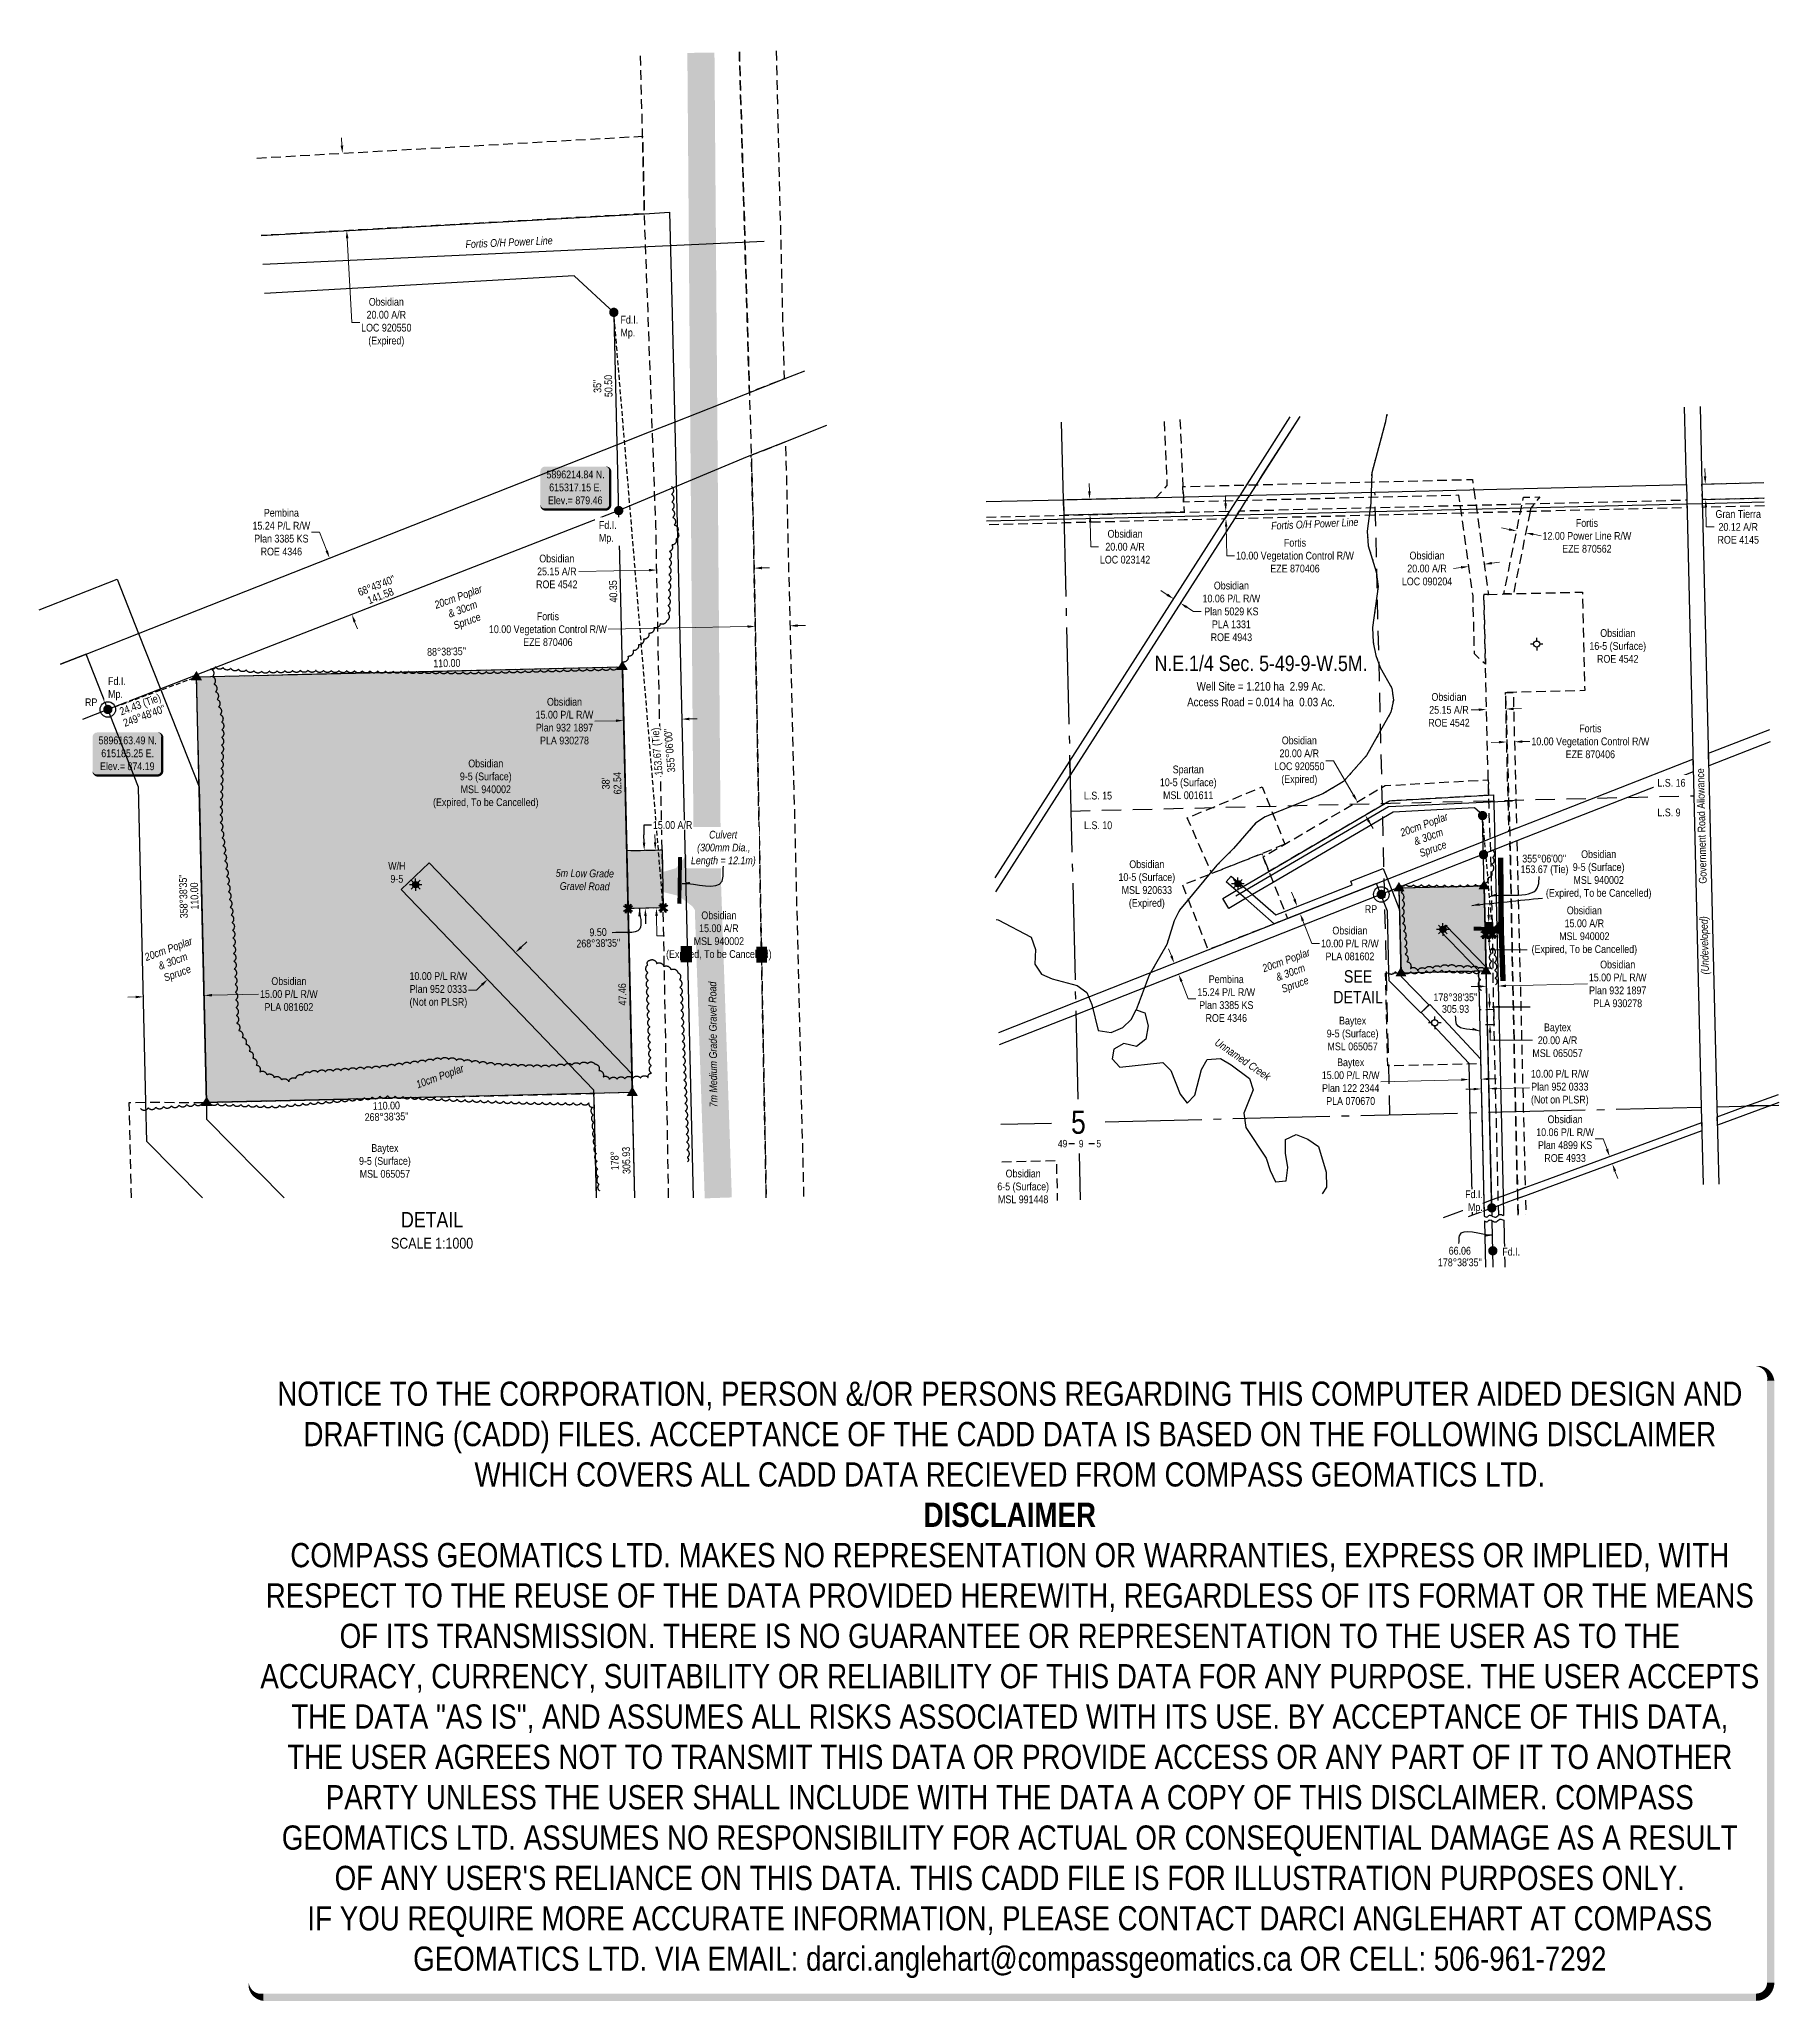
# Model space of a CAD drawing. Extents: x 613453 to 615698, y 5894735 to 5897268.
import ezdxf
from ezdxf.enums import TextEntityAlignment as Align

# ---------------------------------------------------------------- set-up
doc = ezdxf.new("R2010")
doc.units = 0
doc.header["$LTSCALE"] = 5
doc.header["$PDMODE"] = 34
doc.header["$PDSIZE"] = 0.03
for name, pattern in [('0', [1, 1, 0]), ('foc-ACCESSROAD', [3.75, 2.5, -1.25]), ('foc-FLOWLINE', [3.75, 2.5, -1.25]), ('foc-LSD', [8, 5, -3]), ('foc-QUARTERLINE', [33, 25, -3, 2, -3]), ('foc-TIELINE', [1.875, 1.25, -0.625]), ('foc-WHEELTRACKS', [2, 0.4, -1.6])]:
    doc.linetypes.add(name, pattern=pattern)
doc.layers.get('Defpoints').update_dxf_attribs({"color": 9})
for name, color, linetype in [('10', 1, 'Continuous'), ('35', 37, 'Continuous'), ('9', 3, 'Continuous'), ('AS-POWER', 104, 'foc-POWER'), ('AS-ROADS', 254, 'Continuous'), ('AS-UNDERLAY-H', 141, 'Continuous'), ('C-AR', 13, 'foc-ACCESSROAD'), ('C-RW', 13, 'Continuous'), ('C-SYMBOL', 7, 'Continuous'), ('C-WS', 13, 'foc-ACCESSROAD'), ('C-WS-S', 8, 'Continuous'), ('DETAIL-T', 7, 'Continuous'), ('F-AR', 190, 'foc-ACCESSROAD'), ('F-EZE', 190, 'foc-FLOWLINE'), ('F-RW', 190, 'Continuous'), ('F-WS', 190, 'foc-ACCESSROAD'), ('F-WS-S', 8, 'Continuous'), ('L-AREAREQUIRED', 7, 'Continuous'), ('L-BD', 7, 'Continuous'), ('L-MON', 1, 'Continuous'), ('L-QSEC', 8, 'foc-QUARTERLINE'), ('L-ROAD-T', 7, 'Continuous'), ('L-SEC', 7, 'Continuous'), ('L-SECLBL', 7, 'Continuous'), ('L-SECTION-LSD', 7, 'foc-LSD'), ('L-TIE', 7, 'foc-TIELINE'), ('P-PROPOSED', 10, 'Continuous'), ('P-PROPOSED-H', 21, 'Continuous'), ('P-TXT', 4, 'Continuous'), ('T-BUSH', 110, '0'), ('T-BUSH-T', 110, 'Continuous'), ('T-WATER', 160, 'Continuous'), ('T-WATER-P3', 160, 'foc-WHEELTRACKS')]:
    doc.layers.add(name, color=color, linetype=linetype)
for name, color, linetype, lineweight in [('AS-GENERAL', 48, 'Continuous', 18), ('C-AR-T', 13, 'Continuous', 9), ('C-RW-T', 13, 'Continuous', 9), ('C-WS-T', 13, 'Continuous', 9), ('F-AR-T', 190, 'Continuous', 9), ('F-EZE-T', 190, 'Continuous', 9), ('F-RW-T', 190, 'Continuous', 9), ('F-WS-T', 190, 'Continuous', 9), ('T-TEXT', 48, 'Continuous', 18)]:
    doc.layers.add(name, color=color, linetype=linetype, lineweight=lineweight)
doc.layers.add('DISCLAIMER', color=7, linetype='Continuous', plot=False)
doc.styles.add('100L', font='ARIALN.TTF', dxfattribs={"height": 11})
doc.styles.add('175L', font='ARIALN.TTF', dxfattribs={"height": 20})
doc.styles.add('80', font='ARIALN.TTF', dxfattribs={"height": 10})
doc.styles.add('80CG', font='ARIALN.TTF', dxfattribs={"height": 10})
doc.styles.add('80L', font='ARIALN.TTF', dxfattribs={"height": 10})
doc.styles.add('80LS', font='ARIALNI.TTF', dxfattribs={"height": 10})
doc.styles.add('foc-LtypeFont', font='ARIALN.TTF', dxfattribs={"height": 7.35})
doc.styles.add('SIMPLEX', font='ARIALN.TTF')
doc.linetypes.add('foc-POWER', pattern='A,6,-1,["P",foc-LtypeFont,S=0.2,R=0,X=-0.625,Y=-0.75],-1.24,4', length=12.24)
doc.linetypes.add('foc-TOPO-flowdirection-NOLINE', pattern='A,0,[">",foc-LtypeFont,S=0.3,R=0,X=0,Y=-0.945],-20,[">",foc-LtypeFont,S=0.3,R=0,X=0,Y=-0.945],0', length=20)
doc.dimstyles.new('Compass 5 000', dxfattribs={"dimscale": 5, "dimtxt": 9, "dimasz": 2, "dimexe": 0.2, "dimexo": 0.0625, "dimgap": 0.5, "dimtad": 0, "dimtih": 1, "dimtoh": 1, "dimzin": 0, "dimdsep": 46, "dimtxsty": '80CG', "dimcen": 0.1, "dimse1": 1, "dimse2": 1, "dimclrd": 256, "dimclrt": 256, "dimaunit": 1, "dimadec": 4, "dimazin": 0, "dimtfac": 0.06, "dimtofl": 0, "dimtmove": 0, "dimatfit": 1, "dimfxl": 0.2, "dimtolj": 1, "dimtzin": 0, "dimlwd": -1, "dimarcsym": 0})

msp = doc.modelspace()

# ---------------------------------------------------------------- texts
at = {"layer": 'AS-POWER', "insert": (613983.993, 5897006.957), "char_height": 9.98919, "attachment_point": 1, "rotation": 2.614443, "style": '80L'}
msp.add_mtext_dynamic_manual_height_columns('\\pi18.817;{\\fArial Narrow|b0|i1|c0|p34;Fortis O/H Power Line}', width=149.36159, gutter_width=50.013, heights=[0], dxfattribs=at)
at = {"layer": 'C-SYMBOL', "color": 3, "style": '175L'}
msp.add_text('N.E.1/4 Sec. 5-49-9-W.5M.', height=19.99258, dxfattribs=at).set_placement((615030.042, 5896445.83), align=Align.BOTTOM_CENTER)
at = {"layer": 'C-WS-T', "char_height": 9.99621, "attachment_point": 5, "style": '80CG'}
for s, insert in [('\\A1;Obsidian\\P16-5 (Surface)\\PROE 4542', (615490.472, 5896484.186)), ('\\A1;Obsidian\\P9-5 (Surface)\\PMSL 940002\\P(Expired, To be Cancelled)', (614029.199, 5896306.036)), ('\\A1;Obsidian\\P9-5 (Surface)\\PMSL 940002\\P(Expired, To be Cancelled)', (615465.825, 5896188.921)), ('\\A1;Obsidian\\P10-5 (Surface)\\PMSL 920633\\P(Expired)', (614882.566, 5896175.973)), ('\\A1;Obsidian\\P15.00 A/R\\PMSL 940002\\P(Expired, To be Cancelled)', (615447.352, 5896116.36)), ('\\A1;Obsidian\\P6-5 (Surface)\\PMSL 991448', (614722.926, 5895786.404))]:
    msp.add_mtext(s, dxfattribs=dict(at, insert=insert))
at = {"layer": 'C-WS-T', "insert": (613914.369, 5896191.87), "char_height": 9.9962, "width": 21.40157, "attachment_point": 5, "style": '80CG'}
msp.add_mtext('\\A1;W/H\\P9-5', dxfattribs=at)
at = {"layer": 'DETAIL-T', "color": 3, "attachment_point": 5, "style": '80CG'}
for s, insert, char_height, width in [('SEE\\PDETAIL', (615155.298, 5896044.317), 15.988, 63.58836), ('DETAIL\\P{\\H0.7x;SCALE 1:1000}', (613959.867, 5895729.752), 19.99258, 105.46645)]:
    msp.add_mtext(s, dxfattribs=dict(at, insert=insert, char_height=char_height, width=width))
at = {"layer": 'F-AR-T', "insert": (615412.764, 5895975.148), "char_height": 9.9962, "attachment_point": 5, "style": '80CG'}
msp.add_mtext('\\A1;Baytex\\P20.00 A/R\\PMSL 065057', dxfattribs=at)
at = {"layer": 'F-WS-T', "char_height": 9.99621, "attachment_point": 5, "style": '80CG'}
for s, insert in [('\\A1;Spartan\\P10-5 (Surface)\\PMSL 001611', (614936.019, 5896308.137)), ('\\A1;Baytex\\P9-5 (Surface)\\PMSL 065057', (615148.222, 5895983.84)), ('\\A1;Baytex\\P9-5 (Surface)\\PMSL 065057', (613898.975, 5895819.389))]:
    msp.add_mtext(s, dxfattribs=dict(at, insert=insert))
at = {"layer": 'L-AREAREQUIRED', "color": 5, "style": '100L'}
for s, p in [('Access Road = 0.014 ha  0.03 Ac.', (615030.042, 5896403.058)), ('Well Site = 1.210 ha  2.99 Ac.', (615030.042, 5896423.338))]:
    msp.add_text(s, height=10.99592, dxfattribs=at).set_placement(p, align=Align.BOTTOM_CENTER)
at = {"layer": 'L-BD', "style": '80L'}
for s, height, rotation, p in [("35''", 9.9963, 91.3533, (614173.235, 5896819.54)), ('50.50', 9.9963, 91.3533, (614187.475, 5896819.877)), ("68°43'40''", 9.9963, 21.272, (613888.062, 5896562.252)), ('40.35', 9.9963, 91.3533, (614193.74, 5896554.673)), ('141.58', 9.9963, 21.272, (613893.23, 5896548.978)), ("88°38'35''", 9.9963, 1.3533, (613978.594, 5896477.036)), ('110.00', 9.9963, 1.3533, (613978.948, 5896462.046)), ('24.43 (Tie)', 9.99629, 20.1889, (613583.37, 5896407.615)), ("249°48'40''", 9.99629, 20.1889, (613588.286, 5896394.246)), ("355°06'00''", 9.99629, 94.74, (614266.484, 5896349.235)), ('62.54', 9.9963, 91.3533, (614199.091, 5896307.029)), ("38'", 9.9963, 91.3533, (614184.1, 5896306.675)), ("358°38'35''", 9.99629, 91.3533, (613638.841, 5896161.07)), ('110.00', 9.9963, 91.3533, (613653.081, 5896161.407)), ('9.50', 9.9963, 1.3533, (614174.204, 5896114.777)), ("268°38'35''", 9.99629, 1.3533, (614174.541, 5896100.537)), ('47.46', 9.9963, 91.3533, (614205.531, 5896034.413)), ('110.00', 9.9963, 1.3533, (613900.86, 5895890.746)), ("268°38'35''", 9.99629, 1.3533, (613901.196, 5895876.505)), ('305.93', 9.9963, 91.3533, (614210.593, 5895820.113)), ('178°', 9.9963, 91.3533, (614195.603, 5895819.759))]:
    msp.add_text(s, height=height, rotation=rotation, dxfattribs=at).set_placement(p, align=Align.MIDDLE)
for s, height, p in [("355°06'00''", 9.99629, (615395.598, 5896209.778)), ('153.67 (Tie)', 9.99629, (615395.915, 5896194.787)), ("178°38'35''", 9.99629, (615280.907, 5896030.688)), ('305.93', 9.9963, (615281.073, 5896015.695)), ('66.06', 9.9963, (615286.581, 5895703.492)), ("178°38'35''", 9.99629, (615286.747, 5895688.499))]:
    msp.add_text(s, height=height, dxfattribs=at).set_placement(p, align=Align.MIDDLE)
at = {"layer": 'L-ROAD-T', "style": '80L'}
msp.add_text('Government Road Allowance', height=9.99621, rotation=91.372952, dxfattribs=at).set_placement((615598.576, 5896251.814), align=Align.MIDDLE_CENTER)
at = {"layer": 'T-BUSH-T', "char_height": 9.99629, "attachment_point": 2, "rotation": 20, "style": '80LS'}
for s, insert, width in [('20cm Poplar & 30cm Spruce', (613991.93, 5896552.412), 65.38269), ('20cm Poplar & 30cm Spruce', (615238.679, 5896258.486), 65.38269), ('20cm Poplar & 30cm Spruce', (613617.846, 5896097.762), 65.38269), ('20cm Poplar & 30cm Spruce', (615060.589, 5896083.277), 65.38269), ('10cm Poplar', (613968.199, 5895933.379), 65.72781)]:
    msp.add_mtext(s, dxfattribs=dict(at, insert=insert, width=width))
at = {"layer": 'T-TEXT', "style": '80LS'}
for s, height, rotation, p in [('(Undeveloped)', 9.99621, 91.372952, (615602.269, 5896097.729)), ('7m Medium Grade Gravel Road', 9.99629, 90.449267, (614322.448, 5895969.756))]:
    msp.add_text(s, height=height, rotation=rotation, dxfattribs=at).set_placement(p, align=Align.MIDDLE_CENTER)
at = {"layer": 'T-TEXT', "insert": (614157.141, 5896195.691), "char_height": 9.99629, "width": 74.92212, "attachment_point": 2, "rotation": 359.466184, "style": '80LS'}
msp.add_mtext('5m Low Grade\\PGravel Road', dxfattribs=at)
at = {"layer": 'T-WATER', "insert": (614974.363, 5895978.55), "char_height": 10.00006, "attachment_point": 1, "rotation": 325.536922, "style": '80L'}
msp.add_mtext_dynamic_manual_height_columns('\\pi0.60594;{\\fArial Narrow|b0|i1|c0|p34;Unnamed Creek}', width=84.11144, gutter_width=50, heights=[0], dxfattribs=at)

# ---------------------------------------------------------------- blocks, each defined once
blk = doc.blocks.new('L-SECLBL')
at = {"layer": '9', "color": 7}
for p, q in [((-5.1, -27.8), (-12.3, -27.8)), ((20.7, -27.8), (13.5, -27.8))]:
    blk.add_line(p, q, dxfattribs=at)
at = {"layer": '10', "color": 2, "style": 'SIMPLEX'}
blk.add_attdef('SEC', text='', height=30, dxfattribs=at).set_placement((0, 0), align=Align.MIDDLE)
at = {"layer": '10', "color": 5, "style": '80L'}
blk.add_attdef('TWP', text='', height=9.5, dxfattribs=at).set_placement((-14.4, -27.4), align=Align.MIDDLE_RIGHT)
blk.add_attdef('RGE', text='', height=9.5, dxfattribs=at).set_placement((3.6, -27.4), align=Align.MIDDLE_CENTER)
blk.add_attdef('MER', text='', height=9.5, dxfattribs=at).set_placement((23.2, -27.4), align=Align.MIDDLE_LEFT)
blk = doc.blocks.new('*U438')
at = {"layer": '35', "color": 3}
blk.add_circle((0, 0), 10, dxfattribs=at)
at = {"layer": '35', "color": 3, "style": '80'}
blk.add_attdef('RP_001', (-21.3, -23.9), '', height=10, dxfattribs=at)
blk = doc.blocks.new('*D418')
at = {"layer": 'Defpoints', "color": 0, "transparency": 16777216}
for p in [(615360.1, 5896633.6), (615371.7, 5896630.3), (615371.8, 5896631.2)]:
    blk.add_point(p, dxfattribs=at)
at = {"layer": 'F-EZE-T', "transparency": 16777216}
for p, q in [((615350.1, 5896634.7), (615340.3, 5896636.7)), ((615381.5, 5896628.4), (615391.6, 5896626.3))]:
    blk.add_line(p, q, dxfattribs=at)
for points in [[(615350.4, 5896636.3), (615349.8, 5896633.1), (615359.9, 5896632.7)], [(615381.8, 5896630), (615381.1, 5896626.7), (615371.7, 5896630.3)]]:
    blk.add_solid(points, dxfattribs=at)
at = {"layer": 'F-EZE-T', "transparency": 16777216, "insert": (615450.7, 5896626.3), "char_height": 10, "attachment_point": 5, "style": '80CG'}
blk.add_mtext('\\A1;Fortis\\P12.00 Power Line R/W\\PEZE 870562', dxfattribs=at)
blk = doc.blocks.new('*D419')
at = {"layer": 'C-AR-T', "transparency": 16777216}
for p, q in [((614808.4, 5896683.9), (614808.2, 5896693.9)), ((614809.4, 5896643.9), (614810.2, 5896612.3)), ((614810.2, 5896612.3), (614820.2, 5896612.3))]:
    blk.add_line(p, q, dxfattribs=at)
for points in [[(614810.1, 5896683.9), (614806.8, 5896683.8), (614808.7, 5896673.9)], [(614811.1, 5896643.9), (614807.8, 5896643.8), (614809.2, 5896653.9)]]:
    blk.add_solid(points, dxfattribs=at)
at = {"layer": 'Defpoints', "color": 0, "transparency": 16777216}
for p in [(614819.7, 5896674.1), (614809.2, 5896653.9), (614820.2, 5896654.2)]:
    blk.add_point(p, dxfattribs=at)
at = {"layer": 'C-AR-T', "transparency": 16777216, "insert": (614854.5, 5896612.3), "char_height": 10, "attachment_point": 5, "style": '80CG'}
blk.add_mtext('\\A1;Obsidian\\P20.00 A/R\\PLOC 023142', dxfattribs=at)
blk = doc.blocks.new('*D420')
at = {"layer": 'C-AR-T', "transparency": 16777216}
for p, q in [((615288.4, 5896585.6), (615278.5, 5896584.2)), ((615328.1, 5896591.2), (615338, 5896592.6))]:
    blk.add_line(p, q, dxfattribs=at)
for points in [[(615288.2, 5896587.3), (615288.7, 5896584), (615298.4, 5896587)], [(615327.8, 5896592.8), (615328.3, 5896589.5), (615318.2, 5896589.8)]]:
    blk.add_solid(points, dxfattribs=at)
at = {"layer": 'Defpoints', "color": 0, "transparency": 16777216}
for p in [(615298.4, 5896587), (615298.4, 5896587), (615318.2, 5896589.8)]:
    blk.add_point(p, dxfattribs=at)
at = {"layer": 'C-AR-T', "transparency": 16777216, "insert": (615244.3, 5896584.2), "char_height": 10, "attachment_point": 5, "style": '80CG'}
blk.add_mtext('\\A1;Obsidian\\P20.00 A/R\\PLOC 090204', dxfattribs=at)
blk = doc.blocks.new('*D421')
at = {"layer": 'C-AR-T', "transparency": 16777216}
for p, q in [((615123.6, 5896335.8), (615113.6, 5896335.8)), ((615149.4, 5896291.8), (615123.6, 5896335.8)), ((615169.5, 5896257.2), (615174.6, 5896248.6))]:
    blk.add_line(p, q, dxfattribs=at)
for points in [[(615150.8, 5896292.6), (615147.9, 5896290.9), (615154.4, 5896283.1)], [(615171, 5896258), (615168.1, 5896256.4), (615164.5, 5896265.8)]]:
    blk.add_solid(points, dxfattribs=at)
at = {"layer": 'Defpoints', "color": 0, "transparency": 16777216}
for p in [(615152.9, 5896282.3), (615154.4, 5896283.1), (615163, 5896265)]:
    blk.add_point(p, dxfattribs=at)
at = {"layer": 'C-AR-T', "transparency": 16777216, "insert": (615079.4, 5896335.8), "char_height": 10, "attachment_point": 5, "style": '80CG'}
blk.add_mtext('\\A1;Obsidian\\P20.00 A/R\\PLOC 920550\\P(Expired)', dxfattribs=at)
blk = doc.blocks.new('GABD')
for p, q in [((-0.81, 0), (-1.62, 0)), ((0, 0.81), (0, 1.62)), ((1.62, 0), (0.81, 0)), ((0, -0.81), (0, -1.62))]:
    blk.add_line(p, q)
blk.add_circle((0, 0), 0.8)
blk = doc.blocks.new('GAS')
h = blk.add_hatch(color=255)
h.dxf.hatch_style = 1
edge = h.paths.add_edge_path()
edge.add_arc((0, 0), 0.9, 0, 360)
for p, q in [((-0.81, 0), (-1.62, 0)), ((-0.57, 0.57), (-1.14, 1.14)), ((0, 0.81), (0, 1.62)), ((0.57, 0.57), (1.14, 1.14)), ((1.62, 0), (0.81, 0)), ((-0.57, -0.57), (-1.14, -1.14)), ((0, -0.81), (0, -1.62)), ((1.14, -1.14), (0.57, -0.57))]:
    blk.add_line(p, q)
blk.add_circle((0, 0), 0.8)
blk = doc.blocks.new('*D423')
at = {"layer": 'Defpoints', "color": 0, "transparency": 16777216}
for p in [(615347.3, 5896352.2), (615357.1, 5896360.5), (615357.3, 5896352.5)]:
    blk.add_point(p, dxfattribs=at)
at = {"layer": 'F-EZE-T', "transparency": 16777216}
for p, q in [((615337.1, 5896360), (615327.1, 5896359.8)), ((615367.1, 5896360.7), (615377.1, 5896361))]:
    blk.add_line(p, q, dxfattribs=at)
for points in [[(615337.1, 5896361.7), (615337.2, 5896358.4), (615347.1, 5896360.3)], [(615367.1, 5896362.4), (615367.2, 5896359.1), (615357.1, 5896360.5)]]:
    blk.add_solid(points, dxfattribs=at)
at = {"layer": 'F-EZE-T', "transparency": 16777216, "insert": (615455.1, 5896361), "char_height": 10, "attachment_point": 5, "style": '80CG'}
blk.add_mtext('\\A1;Fortis\\P10.00 Vegetation Control R/W\\PEZE 870406', dxfattribs=at)
blk = doc.blocks.new('*D424')
at = {"layer": 'C-RW-T', "transparency": 16777216}
for p, q in [((614908.9, 5896550.4), (614900.5, 5896555.8)), ((614934.2, 5896534.2), (614942.6, 5896528.8)), ((614942.6, 5896528.8), (614952.6, 5896528.8))]:
    blk.add_line(p, q, dxfattribs=at)
for points in [[(614909.8, 5896551.8), (614908, 5896549), (614917.3, 5896545)], [(614935.1, 5896535.6), (614933.3, 5896532.8), (614925.8, 5896539.6)]]:
    blk.add_solid(points, dxfattribs=at)
at = {"layer": 'Defpoints', "color": 0, "transparency": 16777216}
for p in [(614948.9, 5896594.4), (614957.4, 5896589), (614925.8, 5896539.6)]:
    blk.add_point(p, dxfattribs=at)
at = {"layer": 'C-RW-T', "transparency": 16777216, "insert": (614991.7, 5896528.8), "char_height": 10, "attachment_point": 5, "style": '80CG'}
blk.add_mtext('\\A1;Obsidian\\P10.06 P/L R/W\\PPlan 5029 KS\\PPLA 1331\\PROE 4943', dxfattribs=at)
blk = doc.blocks.new('*D425')
at = {"layer": 'Defpoints', "color": 0, "transparency": 16777216}
for p in [(615298.7, 5895924.6), (615299.1, 5895907.4), (615314.4, 5895907.8)]:
    blk.add_point(p, dxfattribs=at)
at = {"layer": 'F-RW-T', "transparency": 16777216}
for p, q in [((615288.7, 5895924.3), (615184.7, 5895921.7)), ((615324, 5895925.2), (615333.9, 5895925.5))]:
    blk.add_line(p, q, dxfattribs=at)
for points in [[(615288.6, 5895926), (615288.7, 5895922.7), (615298.7, 5895924.6)], [(615323.9, 5895926.9), (615324, 5895923.6), (615314, 5895925)]]:
    blk.add_solid(points, dxfattribs=at)
at = {"layer": 'F-RW-T', "transparency": 16777216, "insert": (615145.7, 5895921.7), "char_height": 10, "attachment_point": 5, "style": '80CG'}
blk.add_mtext('\\A1;Baytex\\P15.00 P/L R/W\\PPlan 122 2344\\PPLA 070670', dxfattribs=at)
blk = doc.blocks.new('*D427')
at = {"layer": 'C-RW-T', "transparency": 16777216}
for p, q in [((615073, 5896157.3), (615069.4, 5896166.6)), ((615084, 5896129.4), (615095.6, 5896100.1)), ((615095.6, 5896100.1), (615105.6, 5896100.1))]:
    blk.add_line(p, q, dxfattribs=at)
for points in [[(615074.6, 5896158), (615071.5, 5896156.7), (615076.7, 5896148)], [(615085.6, 5896130), (615082.5, 5896128.8), (615080.4, 5896138.7)]]:
    blk.add_solid(points, dxfattribs=at)
at = {"layer": 'Defpoints', "color": 0, "transparency": 16777216}
for p in [(615080.4, 5896138.7), (615107.9, 5896160.3), (615111.5, 5896151)]:
    blk.add_point(p, dxfattribs=at)
at = {"layer": 'C-RW-T', "transparency": 16777216, "insert": (615144.7, 5896100.1), "char_height": 10, "attachment_point": 5, "style": '80CG'}
blk.add_mtext('\\A1;Obsidian\\P10.00 P/L R/W\\PPLA 081602', dxfattribs=at)
blk = doc.blocks.new('*D428')
at = {"layer": 'Defpoints', "color": 0, "transparency": 16777216}
for p in [(614865.1, 5896053.9), (614870.7, 5896039.7), (614923.5, 5896060.5)]:
    blk.add_point(p, dxfattribs=at)
at = {"layer": 'F-RW-T', "transparency": 16777216}
for p, q in [((614914.3, 5896084), (614910.6, 5896093.3)), ((614927.2, 5896051.2), (614936, 5896028.9)), ((614936, 5896028.9), (614946, 5896028.9))]:
    blk.add_line(p, q, dxfattribs=at)
for points in [[(614915.8, 5896084.6), (614912.7, 5896083.4), (614917.9, 5896074.7)], [(614928.8, 5896051.8), (614925.7, 5896050.6), (614923.5, 5896060.5)]]:
    blk.add_solid(points, dxfattribs=at)
at = {"layer": 'F-RW-T', "transparency": 16777216, "insert": (614985.1, 5896028.9), "char_height": 10, "attachment_point": 5, "style": '80CG'}
blk.add_mtext('\\A1;Pembina\\P15.24 P/L R/W\\PPlan 3385 KS\\PROE 4346', dxfattribs=at)
blk = doc.blocks.new('*D429')
at = {"layer": 'C-WS-T', "transparency": 16777216}
for p, q in [((615311.1, 5896401.9), (615301.1, 5896401.7)), ((615356.1, 5896403), (615366.1, 5896403.3))]:
    blk.add_line(p, q, dxfattribs=at)
for points in [[(615311.1, 5896403.6), (615311.2, 5896400.3), (615321.1, 5896402.2)], [(615356.1, 5896404.7), (615356.2, 5896401.3), (615346.1, 5896402.8)]]:
    blk.add_solid(points, dxfattribs=at)
at = {"layer": 'Defpoints', "color": 0, "transparency": 16777216}
for p in [(615321.1, 5896403.7), (615321.1, 5896402.2), (615346.1, 5896404.3)]:
    blk.add_point(p, dxfattribs=at)
at = {"layer": 'C-WS-T', "transparency": 16777216, "insert": (615272.6, 5896401.7), "char_height": 10, "attachment_point": 5, "style": '80CG'}
blk.add_mtext('\\A1;Obsidian\\P25.15 A/R\\PROE 4542', dxfattribs=at)
blk = doc.blocks.new('*D430')
at = {"layer": 'C-WS-T', "transparency": 16777216}
for p, q in [((615471.5, 5895848.1), (615461.5, 5895848.1)), ((615476.6, 5895834.5), (615471.5, 5895848.1)), ((615486.9, 5895806.3), (615490.4, 5895796.9))]:
    blk.add_line(p, q, dxfattribs=at)
for points in [[(615478.1, 5895835.1), (615475, 5895833.9), (615480, 5895825.1)], [(615488.5, 5895806.9), (615485.4, 5895805.7), (615483.5, 5895815.7)]]:
    blk.add_solid(points, dxfattribs=at)
at = {"layer": 'Defpoints', "color": 0, "transparency": 16777216}
for p in [(615480, 5895825.1), (615493.2, 5895830), (615496.7, 5895820.6)]:
    blk.add_point(p, dxfattribs=at)
at = {"layer": 'C-WS-T', "transparency": 16777216, "insert": (615422.5, 5895848.1), "char_height": 10, "attachment_point": 5, "style": '80CG'}
blk.add_mtext('\\A1;Obsidian\\P10.06 P/L R/W\\PPlan 4899 KS\\PROE 4933', dxfattribs=at)
blk = doc.blocks.new('*D431')
at = {"layer": 'Defpoints', "color": 0, "transparency": 16777216}
for p in [(614984.7, 5896648.3), (615118.8, 5896661.5), (615119.1, 5896651.5)]:
    blk.add_point(p, dxfattribs=at)
at = {"layer": 'F-EZE-T', "transparency": 16777216}
for p, q in [((614984.2, 5896668.3), (614984, 5896678.3)), ((614985, 5896638.3), (614985.9, 5896600.8)), ((614985.9, 5896600.8), (614995.9, 5896600.8))]:
    blk.add_line(p, q, dxfattribs=at)
for points in [[(614985.9, 5896668.3), (614982.6, 5896668.2), (614984.5, 5896658.3)], [(614986.6, 5896638.3), (614983.3, 5896638.2), (614984.7, 5896648.3)]]:
    blk.add_solid(points, dxfattribs=at)
at = {"layer": 'F-EZE-T', "transparency": 16777216, "insert": (615073.8, 5896600.8), "char_height": 10, "attachment_point": 5, "style": '80CG', "bg_fill": 3, "box_fill_scale": 1.1, "bg_fill_color": 256, "bg_fill_true_color": 13158600, "bg_fill_transparency": 0}
blk.add_mtext('\\A1;Fortis\\P10.00 Vegetation Control R/W\\PEZE 870406', dxfattribs=at)
blk = doc.blocks.new('*D432')
at = {"layer": 'Defpoints', "color": 0, "transparency": 16777216}
for p in [(615604, 5896673.2), (615626.8, 5896694), (615627.3, 5896673.8)]:
    blk.add_point(p, dxfattribs=at)
at = {"layer": 'F-EZE-T', "transparency": 16777216}
for p, q in [((615603.2, 5896703.4), (615603, 5896713.4)), ((615604.2, 5896663.3), (615604.8, 5896637.9)), ((615604.8, 5896637.9), (615614.8, 5896637.9))]:
    blk.add_line(p, q, dxfattribs=at)
for points in [[(615604.9, 5896703.4), (615601.5, 5896703.3), (615603.5, 5896693.4)], [(615605.9, 5896663.3), (615602.5, 5896663.2), (615604, 5896673.2)]]:
    blk.add_solid(points, dxfattribs=at)
at = {"layer": 'F-EZE-T', "transparency": 16777216, "insert": (615646, 5896637.9), "char_height": 10, "attachment_point": 5, "style": '80CG'}
blk.add_mtext('\\A1;Gran Tierra\\P20.12 A/R\\PROE 4145', dxfattribs=at)
blk = doc.blocks.new('*D434')
at = {"layer": 'C-RW-T', "transparency": 16777216}
for p, q in [((615311.1, 5896044.6), (615301.1, 5896044.4)), ((615346.1, 5896045.4), (615451.4, 5896047.9))]:
    blk.add_line(p, q, dxfattribs=at)
for points in [[(615311.1, 5896046.3), (615311.1, 5896042.9), (615321.1, 5896044.9)], [(615346.1, 5896047.1), (615346.1, 5896043.8), (615336.1, 5896045.2)]]:
    blk.add_solid(points, dxfattribs=at)
at = {"layer": 'Defpoints', "color": 0, "transparency": 16777216}
for p in [(615321.1, 5896045.2), (615336.1, 5896045.6), (615336.1, 5896045.2)]:
    blk.add_point(p, dxfattribs=at)
at = {"layer": 'C-RW-T', "transparency": 16777216, "insert": (615490.4, 5896047.9), "char_height": 10, "attachment_point": 5, "style": '80CG'}
blk.add_mtext('\\A1;Obsidian\\P15.00 P/L R/W\\PPlan 932 1897\\PPLA 930278', dxfattribs=at)
blk = doc.blocks.new('*D435')
at = {"layer": 'C-RW-T', "transparency": 16777216}
for p, q in [((615304.4, 5895912.1), (615294.4, 5895911.9)), ((615334.3, 5895912.8), (615376.6, 5895913.8))]:
    blk.add_line(p, q, dxfattribs=at)
for points in [[(615304.3, 5895913.8), (615304.4, 5895910.5), (615314.4, 5895912.4)], [(615334.2, 5895914.5), (615334.3, 5895911.2), (615324.3, 5895912.6)]]:
    blk.add_solid(points, dxfattribs=at)
at = {"layer": 'Defpoints', "color": 0, "transparency": 16777216}
for p in [(615324.3, 5895912.6), (615314.5, 5895906.2), (615324.4, 5895906.4)]:
    blk.add_point(p, dxfattribs=at)
at = {"layer": 'C-RW-T', "transparency": 16777216, "insert": (615415.7, 5895913.8), "char_height": 10, "attachment_point": 5, "style": '80CG'}
blk.add_mtext('\\A1;10.00 P/L R/W\\PPlan 952 0333\\P(Not on PLSR)', dxfattribs=at)
blk = doc.blocks.new('fdia')
at = {"color": 255, "const_width": 1}
blk.add_lwpolyline([(-0.5, 0, 1), (0.5, 0, 1)], format="xyb", close=True, dxfattribs=at)
blk = doc.blocks.new('Fdiaa')
blk.add_blockref('fdia', (0, 0))
blk = doc.blocks.new('fdib')
at = {"color": 1, "const_width": 1.6}
blk.add_lwpolyline([(-0.4, 0, 1), (0.4, 0, 1)], format="xyb", close=True, dxfattribs=at)
at = {"color": 1}
blk.add_circle((0, 0), 0.8, dxfattribs=at)
blk = doc.blocks.new('Fdibb')
blk.add_blockref('fdib', (0, 0))
blk = doc.blocks.new('fdicc')
for name in ['Fdibb', 'Fdiaa']:
    blk.add_blockref(name, (0, 0))
blk = doc.blocks.new('FDI')
blk.add_blockref('fdicc', (0, 0))
blk = doc.blocks.new('TRIA')
blk.add_hatch(color=255).paths.add_polyline_path([(-0.04, 1.52), (-1.47, -0.87), (1.39, -0.87)])
blk = doc.blocks.new('TRIAA')
blk.add_blockref('TRIA', (0, 0))
blk = doc.blocks.new('TRIB')
at = {"color": 1}
blk.add_lwpolyline([(-1.12, -0.67), (-0.04, 1.13), (1.04, -0.67)], close=True, dxfattribs=at)
blk = doc.blocks.new('TRIBB')
blk.add_blockref('TRIB', (0, 0))
blk = doc.blocks.new('TRICC')
for name in ['TRIAA', 'TRIBB']:
    blk.add_blockref(name, (0, 0))
blk = doc.blocks.new('plspike')
blk.add_blockref('TRICC', (0, 0))
blk = doc.blocks.new('TEMP')
h = blk.add_hatch(color=255)
h.dxf.hatch_style = 1
h.paths.add_polyline_path([(0, 0.25), (-0.67, 1.15), (-0.67, 0.67), (-1.15, 0.67), (-0.25, 0), (-1.15, -0.67), (-0.67, -0.67), (-0.67, -1.15), (0, -0.25), (0.67, -1.15), (0.67, -0.67), (1.15, -0.67), (0.25, 0), (1.15, 0.67), (0.67, 0.67), (0.67, 1.15)])
h.paths.add_polyline_path([(0.57, 0.85), (0.57, 0.57), (0.85, 0.57), (0.08, 0), (0.85, -0.57), (0.57, -0.57), (0.57, -0.85), (0, -0.08), (-0.57, -0.85), (-0.57, -0.57), (-0.85, -0.57), (-0.08, 0), (-0.85, 0.57), (-0.57, 0.57), (-0.57, 0.85), (0, 0.08)], flags=16)
h = blk.add_hatch(color=1)
h.dxf.hatch_style = 1
h.paths.add_polyline_path([(0, 0.08), (-0.57, 0.85), (-0.57, 0.57), (-0.85, 0.57), (-0.08, 0), (-0.85, -0.57), (-0.57, -0.57), (-0.57, -0.85), (0, -0.08), (0.57, -0.85), (0.57, -0.57), (0.85, -0.57), (0.08, 0), (0.85, 0.57), (0.57, 0.57), (0.57, 0.85)])
at = {"color": 1}
for p, q in [((-0.08, 0), (0.08, 0)), ((0, 0.08), (0, -0.08))]:
    blk.add_line(p, q, dxfattribs=at)
at = {"color": 255, "flags": 128}
blk.add_lwpolyline([(-0.25, 0), (-1.15, 0.67), (-0.67, 0.67), (-0.67, 1.15), (0, 0.25), (0.67, 1.15), (0.67, 0.67), (1.15, 0.67), (0.25, 0), (1.15, -0.67), (0.67, -0.67), (0.67, -1.15), (0, -0.25), (-0.67, -1.15), (-0.67, -0.67), (-1.15, -0.67)], close=True, dxfattribs=at)
at = {"color": 1, "flags": 128}
blk.add_lwpolyline([(-0.08, 0), (-0.85, 0.57), (-0.57, 0.57), (-0.57, 0.85), (0, 0.08), (0.57, 0.85), (0.57, 0.57), (0.85, 0.57), (0.08, 0), (0.85, -0.57), (0.57, -0.57), (0.57, -0.85), (0, -0.08), (-0.57, -0.85), (-0.57, -0.57), (-0.85, -0.57)], close=True, dxfattribs=at)
blk = doc.blocks.new('*U439')
at = {"layer": '35', "color": 3}
blk.add_circle((0, 0), 10, dxfattribs=at)
at = {"layer": '35', "color": 3, "style": '80'}
blk.add_attdef('RP_001', (-29.5, 4.3), '', height=10, dxfattribs=at)
blk = doc.blocks.new('*D440')
at = {"layer": 'Defpoints', "color": 0, "transparency": 16777216}
for p in [(614229.4, 5896220.4), (614233.7, 5896220.5), (614230.8, 5896145.4)]:
    blk.add_point(p, dxfattribs=at)
at = {"layer": 'P-TXT', "transparency": 16777216}
for p, q in [((614243.1, 5896253), (614233.1, 5896253)), ((614233.1, 5896253), (614233.3, 5896240.5)), ((614233.5, 5896230.5), (614233.3, 5896240.5)), ((614235.3, 5896135.5), (614235.5, 5896125.5))]:
    blk.add_line(p, q, dxfattribs=at)
for points in [[(614235.2, 5896230.5), (614231.8, 5896230.5), (614233.7, 5896220.5)], [(614237, 5896135.6), (614233.7, 5896135.5), (614235.1, 5896145.5)]]:
    blk.add_solid(points, dxfattribs=at)
at = {"layer": 'P-TXT', "transparency": 16777216, "insert": (614270.4, 5896253), "char_height": 10, "attachment_point": 5, "style": '80CG', "bg_fill": 3, "box_fill_scale": 1.1, "bg_fill_color": 256, "bg_fill_true_color": 13158600, "bg_fill_transparency": 0}
blk.add_mtext('\\A1;15.00 A/R', dxfattribs=at)
blk = doc.blocks.new('*D441')
at = {"layer": 'C-WS-T', "transparency": 16777216}
for p, q in [((614247.8, 5896230.8), (614247.6, 5896240.8)), ((614249.6, 5896135.8), (614250.1, 5896110)), ((614250.1, 5896110), (614260.1, 5896110))]:
    blk.add_line(p, q, dxfattribs=at)
for points in [[(614249.5, 5896230.8), (614246.2, 5896230.7), (614248, 5896220.8)], [(614251.3, 5896135.8), (614248, 5896135.8), (614249.5, 5896145.8)]]:
    blk.add_solid(points, dxfattribs=at)
at = {"layer": 'Defpoints', "color": 0, "transparency": 16777216}
for p in [(614244.5, 5896220.7), (614245.9, 5896145.7), (614249.5, 5896145.8)]:
    blk.add_point(p, dxfattribs=at)
at = {"layer": 'C-WS-T', "transparency": 16777216, "insert": (614330.1, 5896110), "char_height": 10, "attachment_point": 5, "style": '80CG'}
blk.add_mtext('\\A1;\\A1;Obsidian\\P15.00 A/R\\PMSL 940002\\P(Expired, To be Cancelled)', dxfattribs=at)
blk = doc.blocks.new('*D442')
at = {"layer": 'C-RW-T', "transparency": 16777216}
for p, q in [((613577.3, 5896031.1), (613567.3, 5896030.8)), ((613675.6, 5896033.4), (613735.9, 5896034.8))]:
    blk.add_line(p, q, dxfattribs=at)
for points in [[(613577.3, 5896032.7), (613577.4, 5896029.4), (613587.3, 5896031.3)], [(613675.6, 5896035), (613675.6, 5896031.7), (613665.6, 5896033.1)]]:
    blk.add_solid(points, dxfattribs=at)
at = {"layer": 'Defpoints', "color": 0, "transparency": 16777216}
for p in [(613587.2, 5896038.2), (613665.4, 5896040.1), (613587.3, 5896031.3)]:
    blk.add_point(p, dxfattribs=at)
at = {"layer": 'C-RW-T', "transparency": 16777216, "insert": (613775, 5896034.8), "char_height": 10, "attachment_point": 5, "style": '80CG'}
blk.add_mtext('\\A1;Obsidian\\P15.00 P/L R/W\\PPLA 081602', dxfattribs=at)
blk = doc.blocks.new('*D443')
at = {"layer": 'C-RW-T', "transparency": 16777216}
for p, q in [((614074.8, 5896095.3), (614082, 5896102.3)), ((614017.1, 5896039.9), (614007.1, 5896039.9)), ((614024.3, 5896046.9), (614017.1, 5896039.9))]:
    blk.add_line(p, q, dxfattribs=at)
for points in [[(614073.6, 5896096.5), (614075.9, 5896094.1), (614067.6, 5896088.4)], [(614023.2, 5896048.1), (614025.5, 5896045.6), (614031.5, 5896053.8)]]:
    blk.add_solid(points, dxfattribs=at)
at = {"layer": 'Defpoints', "color": 0, "transparency": 16777216}
for p in [(614065.1, 5896091), (614029, 5896056.4), (614031.5, 5896053.8)]:
    blk.add_point(p, dxfattribs=at)
at = {"layer": 'C-RW-T', "transparency": 16777216, "insert": (613968, 5896039.9), "char_height": 10, "attachment_point": 5, "style": '80CG'}
blk.add_mtext('\\A1;10.00 P/L R/W\\PPlan 952 0333\\P(Not on PLSR)', dxfattribs=at)
blk = doc.blocks.new('*D444')
at = {"layer": 'C-RW-T', "transparency": 16777216}
for p, q in [((614197.2, 5896387.8), (614169.9, 5896387.1)), ((614292.1, 5896390), (614302.1, 5896390.2))]:
    blk.add_line(p, q, dxfattribs=at)
for points in [[(614292.1, 5896391.7), (614292.2, 5896388.3), (614282.1, 5896389.8)], [(614197.1, 5896389.4), (614197.2, 5896386.1), (614207.2, 5896388)]]:
    blk.add_solid(points, dxfattribs=at)
at = {"layer": 'Defpoints', "color": 0, "transparency": 16777216}
for p in [(614207.1, 5896391.9), (614282, 5896393.6), (614207.2, 5896388)]:
    blk.add_point(p, dxfattribs=at)
at = {"layer": 'C-RW-T', "transparency": 16777216, "insert": (614130.8, 5896387.1), "char_height": 10, "attachment_point": 5, "style": '80CG'}
blk.add_mtext('\\A1;Obsidian\\P15.00 P/L R/W\\PPlan 932 1897\\PPLA 930278', dxfattribs=at)
blk = doc.blocks.new('*D445')
at = {"layer": 'C-WS-T', "transparency": 16777216}
for p, q in [((614239.9, 5896582.1), (614149.4, 5896580.4)), ((614385.6, 5896584.9), (614395.6, 5896585.1))]:
    blk.add_line(p, q, dxfattribs=at)
for points in [[(614239.9, 5896583.8), (614240, 5896580.4), (614249.9, 5896582.3)], [(614385.6, 5896586.6), (614385.6, 5896583.2), (614375.6, 5896584.7)]]:
    blk.add_solid(points, dxfattribs=at)
at = {"layer": 'Defpoints', "color": 0, "transparency": 16777216}
for p in [(614375.6, 5896584.7), (614254.3, 5896353.9), (614380, 5896356.3)]:
    blk.add_point(p, dxfattribs=at)
at = {"layer": 'C-WS-T', "transparency": 16777216, "insert": (614120.9, 5896580.4), "char_height": 10, "attachment_point": 5, "style": '80CG'}
blk.add_mtext('\\A1;Obsidian\\P25.15 A/R\\PROE 4542', dxfattribs=at)
blk = doc.blocks.new('blk_grey_black1')
h = blk.add_hatch(color=254)
edge = h.paths.add_edge_path()
edge.add_line((-3.4, -28.5), (74.6, -28.5))
edge.add_arc((74.6, -22.5), 6, 270, 360)
edge.add_line((80.6, -22.5), (80.6, 21))
edge.add_arc((74.6, 21), 6, 0, 90)
edge.add_line((74.6, 27), (-3.4, 27))
edge.add_arc((-3.4, 21), 6, 90, 180)
edge.add_line((-9.4, 21), (-9.4, -22.5))
edge.add_arc((-3.4, -22.5), 6, 180, 270)
at = {"color": 1, "flags": 128}
blk.add_lwpolyline([(-3.4, -28.5, 3, 3, 0), (74.6, -28.5, 3, 3, 0.414214), (80.6, -22.5, 3, 3, 0), (80.6, 21, 3, 0, 0.414214), (74.6, 27, 0, 0, 0), (-3.4, 27, 0, 0, 0.414214), (-9.4, 21, 0, 0, 0), (-9.4, -22.5, 0, 3, 0.414214)], format="xyseb", close=True, dxfattribs=at)
blk.add_lwpolyline([(-1.5, -25.3, 0, 10, 0), (35.6, 0, 5, 5, 0)], format="xyseb", dxfattribs=at)
at = {"color": 1, "style": '80'}
blk.add_attdef('ENTER_TEXT_001', (-0.3, -5), '', height=10, dxfattribs=at)
blk = doc.blocks.new('*D458')
at = {"layer": 'Defpoints', "color": 0, "transparency": 16777216}
for p in [(614376.9, 5896518.7), (614421.6, 5896519.6), (614377.1, 5896509.5)]:
    blk.add_point(p, dxfattribs=at)
at = {"layer": 'F-EZE-T', "transparency": 16777216}
for p, q in [((614367.1, 5896509.3), (614187.3, 5896505.8)), ((614431.8, 5896510.5), (614441.8, 5896510.7))]:
    blk.add_line(p, q, dxfattribs=at)
for points in [[(614367, 5896510.9), (614367.1, 5896507.6), (614377.1, 5896509.5)], [(614431.8, 5896512.2), (614431.8, 5896508.8), (614421.8, 5896510.3)]]:
    blk.add_solid(points, dxfattribs=at)
at = {"layer": 'F-EZE-T', "transparency": 16777216, "insert": (614109.4, 5896505.8), "char_height": 10, "attachment_point": 5, "style": '80CG'}
blk.add_mtext('\\A1;Fortis\\P10.00 Vegetation Control R/W\\PEZE 870406', dxfattribs=at)
blk = doc.blocks.new('*D459')
at = {"layer": 'Defpoints', "color": 0, "transparency": 16777216}
for p in [(613827.5, 5896597.8), (613840.2, 5896602.8), (613868.9, 5896529.8)]:
    blk.add_point(p, dxfattribs=at)
at = {"layer": 'F-RW-T', "transparency": 16777216}
for p, q in [((613814.4, 5896631.1), (613804.4, 5896631.1)), ((613823.8, 5896607.1), (613814.4, 5896631.1)), ((613859.9, 5896515.5), (613863.6, 5896506.2))]:
    blk.add_line(p, q, dxfattribs=at)
for points in [[(613825.4, 5896607.7), (613822.3, 5896606.4), (613827.5, 5896597.8)], [(613861.5, 5896516.1), (613858.4, 5896514.9), (613856.3, 5896524.8)]]:
    blk.add_solid(points, dxfattribs=at)
at = {"layer": 'F-RW-T', "transparency": 16777216, "insert": (613765.3, 5896631.1), "char_height": 10, "attachment_point": 5, "style": '80CG'}
blk.add_mtext('\\A1;Pembina\\P15.24 P/L R/W\\PPlan 3385 KS\\PROE 4346', dxfattribs=at)
blk = doc.blocks.new('*D465')
at = {"layer": 'C-AR-T', "transparency": 16777216}
for p, q in [((613843.5, 5897130.3), (613842.9, 5897140.3)), ((613850.3, 5897010.5), (613856.5, 5896902)), ((613856.5, 5896902), (613866.5, 5896902))]:
    blk.add_line(p, q, dxfattribs=at)
for points in [[(613845.2, 5897130.4), (613841.8, 5897130.2), (613844.1, 5897120.4)], [(613852, 5897010.6), (613848.6, 5897010.4), (613849.7, 5897020.5)]]:
    blk.add_solid(points, dxfattribs=at)
at = {"layer": 'Defpoints', "color": 0, "transparency": 16777216}
for p in [(613807.6, 5897118.3), (613813.3, 5897018.4), (613849.7, 5897020.5)]:
    blk.add_point(p, dxfattribs=at)
at = {"layer": 'C-AR-T', "transparency": 16777216, "insert": (613900.8, 5896902), "char_height": 10, "attachment_point": 5, "style": '80CG'}
blk.add_mtext('\\A1;Obsidian\\P20.00 A/R\\PLOC 920550\\P(Expired)', dxfattribs=at)
blk = doc.blocks.new('Disclaimer_Legal')
at = {"layer": 'DISCLAIMER', "color": 254, "flags": 128}
blk.add_lwpolyline([(-3613, -1105, 37.5, 37.5, 0), (4096, -1105, 37.5, 37.5, 0.414214), (4171, -1030, 37.5, 37.5, 0), (4171, 2079, 37.5, 0, 0.414214), (4096, 2154, 0, 0, 0), (-3613, 2154, 0, 0, 0.414214), (-3688, 2079, 0, 0, 0), (-3688, -1030, 0, 37.5, 0.414214)], format="xyseb", close=True, dxfattribs=at)
at = {"layer": 'DISCLAIMER', "color": 254, "insert": (242, 534), "char_height": 125, "width": 7717.57, "attachment_point": 5, "style": '80'}
blk.add_mtext('NOTICE TO THE CORPORATION, PERSON &/OR PERSONS REGARDING THIS COMPUTER AIDED DESIGN AND DRAFTING (CADD) FILES. ACCEPTANCE OF THE CADD DATA IS BASED ON THE FOLLOWING DISCLAIMER WHICH COVERS ALL CADD DATA RECIEVED FROM COMPASS GEOMATICS LTD.\\P{\\fArial Narrow|b1|i0|c0|p34;DISCLAIMER}\\PCOMPASS GEOMATICS LTD. MAKES NO REPRESENTATION OR WARRANTIES, EXPRESS OR IMPLIED, WITH RESPECT TO THE REUSE OF THE DATA PROVIDED HEREWITH, REGARDLESS OF ITS FORMAT OR THE MEANS OF ITS TRANSMISSION. THERE IS NO GUARANTEE OR REPRESENTATION TO THE USER AS TO THE ACCURACY, CURRENCY, SUITABILITY OR RELIABILITY OF THIS DATA FOR ANY PURPOSE. THE USER ACCEPTS THE DATA "AS IS", AND ASSUMES ALL RISKS ASSOCIATED WITH ITS USE. BY ACCEPTANCE OF THIS DATA, THE USER AGREES NOT TO TRANSMIT THIS DATA OR PROVIDE ACCESS OR ANY PART OF IT TO ANOTHER PARTY UNLESS THE USER SHALL INCLUDE WITH THE DATA A COPY OF THIS DISCLAIMER. COMPASS GEOMATICS LTD. ASSUMES NO RESPONSIBILITY FOR ACTUAL OR CONSEQUENTIAL DAMAGE AS A RESULT OF ANY USER\'S RELIANCE ON THIS DATA. THIS CADD FILE IS FOR ILLUSTRATION PURPOSES ONLY.\\PIF YOU REQUIRE MORE ACCURATE INFORMATION, PLEASE CONTACT DARCI ANGLEHART AT COMPASS GEOMATICS LTD. VIA EMAIL: darci.anglehart@compassgeomatics.ca OR CELL: 506-961-7292', dxfattribs=at)

# ---------------------------------------------------------------- dimensions: what is measured, and where the dimension line sits
at = {"layer": 'C-AR-T'}
for base, p1, p2, angle, text, picture, middle in [((613849.741, 5897020.458), (613807.629, 5897118.287), (613813.297, 5897018.39), 273.247644, 'Obsidian\\P20.00 A/R\\PLOC 920550\\P(Expired)', '*D465', (613900.751, 5896902.044)), ((614809.192, 5896653.888), (614819.65, 5896674.136), (614820.153, 5896654.164), 271.442219, 'Obsidian\\P20.00 A/R\\PLOC 023142', '*D419', (614854.508, 5896612.349)), ((615154.401, 5896283.124), (615163.005, 5896264.958), (615152.909, 5896282.252), 120.278051, 'Obsidian\\P20.00 A/R\\PLOC 920550\\P(Expired)', '*D421', (615079.353, 5896335.807))]:
    dim = msp.add_linear_dim(base=base, p1=p1, p2=p2, angle=angle, text=text, dimstyle='Compass 5 000', dxfattribs=at)
    dim.commit()
    dim.dimension.update_dxf_attribs({"geometry": picture, "text_midpoint": middle, "dimtype": 161})
dim = msp.add_aligned_dim(p1=(615318.171, 5896589.77), p2=(615298.353, 5896586.998), distance=-0.01, text='Obsidian\\P20.00 A/R\\PLOC 090204', dimstyle='Compass 5 000', dxfattribs=at)
dim.commit()
dim.dimension.update_dxf_attribs({"geometry": '*D420', "text_midpoint": (615244.254, 5896584.237)})
at = {"layer": 'C-RW-T'}
for base, p1, p2, angle, text, picture, middle in [((614925.757, 5896539.613), (614948.915, 5896594.399), (614957.379, 5896588.976), 327.35666, 'Obsidian\\P10.06 P/L R/W\\PPlan 5029 KS\\PPLA 1331\\PROE 4943', '*D424', (614991.684, 5896528.824)), ((614207.177, 5896387.997), (614282.037, 5896393.625), (614207.086, 5896391.854), 181.353264, 'Obsidian\\P15.00 P/L R/W\\PPlan 932 1897\\PPLA 930278', '*D444', (614130.824, 5896387.116)), ((615080.369, 5896138.727), (615107.872, 5896160.308), (615111.538, 5896151), 291.492251, 'Obsidian\\P10.00 P/L R/W\\PPLA 081602', '*D427', (615144.678, 5896100.067)), ((615336.096, 5896045.207), (615321.092, 5896045.228), (615336.087, 5896045.582), 1.353322, 'Obsidian\\P15.00 P/L R/W\\PPlan 932 1897\\PPLA 930278', '*D434', (615490.45, 5896047.93)), ((613587.332, 5896031.29), (613665.446, 5896040.094), (613587.167, 5896038.24), 181.356727, 'Obsidian\\P15.00 P/L R/W\\PPLA 081602', '*D442', (613775.021, 5896034.809)), ((615324.278, 5895912.599), (615314.519, 5895906.197), (615324.422, 5895906.427), 1.333181, '10.00 P/L R/W\\PPlan 952 0333\\P(Not on PLSR)', '*D435', (615415.728, 5895913.817))]:
    dim = msp.add_linear_dim(base=base, p1=p1, p2=p2, angle=angle, text=text, dimstyle='Compass 5 000', dxfattribs=at)
    dim.commit()
    dim.dimension.update_dxf_attribs({"geometry": picture, "text_midpoint": middle, "dimtype": 161})
dim = msp.add_aligned_dim(p1=(614065.072, 5896091.008), p2=(614029.024, 5896056.386), distance=3.617, text='10.00 P/L R/W\\PPlan 952 0333\\P(Not on PLSR)', dimstyle='Compass 5 000', dxfattribs=at)
dim.commit()
dim.dimension.update_dxf_attribs({"geometry": '*D443', "text_midpoint": (613968.019, 5896039.924)})
at = {"layer": 'C-WS-T'}
dim = msp.add_aligned_dim(p1=(615346.087, 5896404.3), p2=(615321.089, 5896403.703), distance=1.524, text='Obsidian\\P25.15 A/R\\PROE 4542', dimstyle='Compass 5 000', dxfattribs=at)
dim.commit()
dim.dimension.update_dxf_attribs({"geometry": '*D429', "text_midpoint": (615272.628, 5896401.702)})
dim = msp.add_linear_dim(base=(615480.012, 5895825.128), p1=(615496.714, 5895820.557), p2=(615493.244, 5895829.994), angle=110.190505, text='Obsidian\\P10.06 P/L R/W\\PPlan 4899 KS\\PROE 4933', dimstyle='Compass 5 000', dxfattribs=at)
dim.commit()
dim.dimension.update_dxf_attribs({"geometry": '*D430', "text_midpoint": (615422.463, 5895848.142), "dimtype": 161})
at = {"layer": 'F-EZE-T'}
for base, p1, p2, angle, text, picture, middle in [((615603.959, 5896673.249), (615626.832, 5896693.951), (615627.329, 5896673.826), 271.41625, 'Gran Tierra\\P20.12 A/R\\PROE 4145', '*D432', (615646.048, 5896637.894)), ((615371.66, 5896630.349), (615360.059, 5896633.556), (615371.828, 5896631.182), 348.593715, 'Fortis\\P12.00 Power Line R/W\\PEZE 870562', '*D418', (615450.735, 5896626.328)), ((614377.05, 5896509.456), (614421.625, 5896519.591), (614376.873, 5896518.737), 181.093489, 'Fortis\\P10.00 Vegetation Control R/W\\PEZE 870406', '*D458', (614109.363, 5896505.834)), ((615357.146, 5896360.502), (615347.335, 5896352.234), (615357.338, 5896352.474), 1.373081, 'Fortis\\P10.00 Vegetation Control R/W\\PEZE 870406', '*D423', (615455.073, 5896360.981))]:
    dim = msp.add_linear_dim(base=base, p1=p1, p2=p2, angle=angle, text=text, dimstyle='Compass 5 000', dxfattribs=at)
    dim.commit()
    dim.dimension.update_dxf_attribs({"geometry": picture, "text_midpoint": middle, "dimtype": 161})
at = {"layer": 'F-RW-T'}
for base, p1, p2, angle, text, picture, middle in [((613827.503, 5896597.756), (613868.943, 5896529.821), (613840.19, 5896602.757), 111.515254, 'Pembina\\P15.24 P/L R/W\\PPlan 3385 KS\\PROE 4346', '*D459', (613765.269, 5896631.107)), ((614923.535, 5896060.499), (614865.131, 5896053.862), (614870.72, 5896039.682), 291.51163, 'Pembina\\P15.24 P/L R/W\\PPlan 3385 KS\\PROE 4346', '*D428', (614985.092, 5896028.86)), ((615298.671, 5895924.602), (615314.393, 5895907.838), (615299.108, 5895907.448), 181.46027, 'Baytex\\P15.00 P/L R/W\\PPlan 122 2344\\PPLA 070670', '*D425', (615145.653, 5895921.698))]:
    dim = msp.add_linear_dim(base=base, p1=p1, p2=p2, angle=angle, text=text, dimstyle='Compass 5 000', dxfattribs=at)
    dim.commit()
    dim.dimension.update_dxf_attribs({"geometry": picture, "text_midpoint": middle, "dimtype": 161})

# ---------------------------------------------------------------- hatches: boundary and pattern name
at = {"layer": 'AS-ROADS'}
h = msp.add_hatch(color=256, dxfattribs=at)
h.dxf.hatch_style = 1
h.paths.add_polyline_path([(614260.679, 5896165.935), (614278.469, 5896161.435), (614296.019, 5896148.015), (614303.119, 5896137.315), (614302.386, 5896231.167), (614289.534, 5896215.965), (614274.814, 5896197.43), (614255.429, 5896191.8), (614249.842, 5896183.725), (614244.561, 5896170.865)])
h = msp.add_hatch(color=256, dxfattribs=at)
h.dxf.hatch_style = 1
h.paths.add_polyline_path([(615329.116, 5896116.224), (615332.674, 5896115.324), (615336.184, 5896112.64), (615337.604, 5896110.5), (615337.457, 5896129.27), (615334.887, 5896126.23), (615331.943, 5896122.523), (615328.066, 5896121.397), (615326.949, 5896119.782), (615325.892, 5896117.21)])
at = {"layer": 'AS-UNDERLAY-H'}
h = msp.add_hatch(color=256, dxfattribs=at)
h.dxf.hatch_style = 1
h.paths.add_polyline_path([(614280.645, 5896097.037), (614295.568, 5896097.037), (614295.568, 5896075.673), (614280.645, 5896075.673)])
h = msp.add_hatch(color=256, dxfattribs=at)
h.dxf.hatch_style = 1
h.paths.add_polyline_path([(614378.476, 5896096.22), (614392.391, 5896096.22), (614392.391, 5896075.259), (614378.476, 5896075.259)])
at = {"layer": 'P-PROPOSED-H'}
h = msp.add_hatch(color=256, dxfattribs=at)
h.dxf.hatch_style = 1
h.paths.add_polyline_path([(613655.895, 5896444.415), (614205.537, 5896457.399), (614212.03, 5896182.578), (614218.522, 5895907.757), (613668.879, 5895894.772)])
h = msp.add_hatch(color=256, dxfattribs=at)
h.dxf.hatch_style = 1
h.paths.add_polyline_path([(614258.262, 5896145.968), (614212.915, 5896145.102), (614211.144, 5896220.054), (614256.831, 5896220.926)])
h = msp.add_hatch(color=256, dxfattribs=at)
h.dxf.hatch_style = 1
h.paths.add_polyline_path([(615208.159, 5896171.92), (615318.088, 5896174.517), (615319.386, 5896119.553), (615320.685, 5896064.588), (615210.756, 5896061.992)])
h = msp.add_hatch(color=256, dxfattribs=at)
h.dxf.hatch_style = 1
h.paths.add_polyline_path([(615329.058, 5896112.241), (615319.564, 5896112.016), (615319.21, 5896127.007), (615328.704, 5896127.231)])

# ---------------------------------------------------------------- linework, layer by layer
at = {"layer": 'AS-GENERAL', "const_width": 4.998, "flags": 128}
msp.add_lwpolyline([(614279.069, 5896151.365), (614280.064, 5896211.79)], dxfattribs=at)
at = {"layer": 'AS-POWER', "flags": 128}
for points in [[(613741.39, 5896977.134), (614388.379, 5897006.677)], [(614675.601, 5896645.605), (614986.651, 5896653.306), (614998.778, 5896653.602), (615579.697, 5896667.766), (615599.803, 5896668.141), (615679.669, 5896670.116)], [(614997.456, 5896161.582), (615194.491, 5896277.059), (615354.656, 5896284.372)]]:
    msp.add_lwpolyline(points, dxfattribs=at)
at = {"layer": 'AS-ROADS', "flags": 128}
for points, const_width in [([(614329.358, 5895771.701), (614315.299, 5896180.7), (614306.914, 5897250.048)], 34.987), ([(615342.362, 5896051.625), (615340.04, 5896119.177), (615339.32, 5896210.998)], 6.997), ([(614113.105, 5896181.256), (614226.654, 5896180.15), (614256.224, 5896179.44), (614315.299, 5896180.7)], 24.991), ([(615304.387, 5896119.234), (615322.311, 5896119.067), (615328.225, 5896118.925), (615340.04, 5896119.177)], 4.998)]:
    msp.add_lwpolyline(points, dxfattribs=dict(at, const_width=const_width))
at = {"layer": 'C-AR', "flags": 128}
for points in [[(613733.619, 5897114.088), (614231.557, 5897142.34), (614233.962, 5897042.26), (613739.287, 5897014.19)], [(614925.327, 5896776.763), (614929.11, 5896690.045), (614929.686, 5896676.828), (614929.982, 5896670.049), (614930.554, 5896656.943), (614775.452, 5896653.038), (614774.972, 5896673.043), (614894.672, 5896675.971), (614909.019, 5896691.429), (614905.318, 5896776.272)]]:
    msp.add_lwpolyline(points, dxfattribs=at)
for points in [[(615304.704, 5896686.024), (615307.489, 5896666.126), (615308.884, 5896656.152), (615323.608, 5896550.901), (615317.566, 5896550.756), (615319.727, 5896460.577), (615305.488, 5896473.943), (615303.674, 5896548.963), (615288.748, 5896655.661), (615287.352, 5896665.635), (615285.514, 5896678.772), (615010.562, 5896672.024), (614998.452, 5896671.727), (614929.982, 5896670.049), (614929.686, 5896676.828), (614929.11, 5896690.045), (615302.859, 5896699.215), (615304.704, 5896686.024)], [(615323.773, 5896291.489), (615196.005, 5896284.239), (615040.113, 5896193.156), (615032.68, 5896211.991), (615060.715, 5896228.426), (615190.065, 5896303.946), (615323.292, 5896311.505), (615323.773, 5896291.489)]]:
    msp.add_lwpolyline(points, close=True, dxfattribs=at)
at = {"layer": 'C-RW'}
for points in [[(613739.287, 5897014.19), (614233.962, 5897042.26), (614266.44, 5897044.106), (614269.765, 5896913.11), (614296.729, 5895771.701)], [(614221.736, 5895771.701), (614194.814, 5896911.34), (614194.501, 5896914.929), (614143.456, 5896962.035), (613743.534, 5896939.344)], [(614686.649, 5896184.991), (614783.068, 5896335.504), (614983.394, 5896648.222), (614989.907, 5896658.39), (614998.452, 5896671.727), (614999.332, 5896673.101), (615002.868, 5896678.621), (615011.452, 5896692.064), (615012.322, 5896693.427), (615023.174, 5896710.423), (615067.763, 5896780.257)], [(615079.883, 5896780.555), (615031.643, 5896705.005), (615024.439, 5896693.725), (615023.568, 5896692.361), (615014.984, 5896678.917), (615011.433, 5896673.386), (615010.562, 5896672.024), (615002.034, 5896658.685), (614995.521, 5896648.518), (614783.499, 5896317.539), (614687.08, 5896167.024)], [(615079.882, 5896780.555), (615014.984, 5896678.917), (615002.868, 5896678.621), (615067.763, 5896780.257)], [(613452.748, 5896530.706), (613553.288, 5896570.297), (613580.785, 5896500.495), (613608.705, 5896429.626), (613659.249, 5896302.426), (613668.879, 5895894.772), (613668.853, 5895873.387), (613769.02, 5895771.701)], [(613663.673, 5895771.701), (613591.75, 5895844.713), (613590.555, 5895895.209), (613580.926, 5896301.752), (613513.143, 5896473.829), (613480.246, 5896460.876)], [(614686.649, 5896184.991), (614783.068, 5896335.504), (614783.499, 5896317.539), (614687.08, 5896167.024)], [(615328.156, 5895748.315), (615327.87, 5895758.467), (615327.665, 5895769.104), (615315.943, 5896265.305), (615315.88, 5896266.023), (615305.671, 5896275.444), (615200.454, 5896269.474), (615045.682, 5896179.044), (615018.853, 5896163.369), (615009.734, 5896158.041), (614988.236, 5896145.481), (614980.672, 5896158.427), (614997.802, 5896168.435), (615006.921, 5896173.763), (615040.113, 5896193.155), (615196.005, 5896284.239), (615323.773, 5896291.489), (615330.268, 5896291.858), (615330.933, 5896265.659), (615342.534, 5895774.573), (615342.74, 5895763.935), (615342.86, 5895758.868), (615343.097, 5895748.821)], [(614221.736, 5895771.701), (614217.953, 5895931.827), (613956.221, 5896204.345), (613920.173, 5896169.723), (614168.445, 5895911.22), (614171.741, 5895771.701)], [(615328.156, 5895748.315), (615320.571, 5896069.402), (615268.224, 5896123.906), (615261.015, 5896116.982), (615310.669, 5896065.281), (615318.165, 5895747.977)], [(615698.251, 5895894.773), (615688.295, 5895891.102), (615657.169, 5895890.339), (615697.997, 5895905.395)], [(615265.355, 5895746.19), (615302.867, 5895759.985), (615313.543, 5895763.911), (615317.752, 5895765.46), (615327.619, 5895769.088), (615336.222, 5895772.251), (615342.489, 5895774.556), (615361.026, 5895781.37), (615370.938, 5895785.018), (615394.499, 5895793.682), (615598.845, 5895868.828), (615599.1, 5895858.209), (615397.928, 5895784.23), (615371.192, 5895774.398), (615361.271, 5895770.749), (615342.74, 5895763.935), (615336.477, 5895761.631), (615327.87, 5895758.467), (615318.003, 5895754.839), (615313.797, 5895753.292), (615303.137, 5895749.372), (615297.438, 5895747.276)], [(615318.309, 5895741.892), (615319.714, 5895682.386)], [(615343.241, 5895742.735), (615344.668, 5895682.386)]]:
    msp.add_lwpolyline(points, dxfattribs=at)
for points in [[(614995.521, 5896648.518), (614783.499, 5896317.539), (614783.068, 5896335.504), (614983.394, 5896648.222), (614989.907, 5896658.39), (614998.452, 5896671.727), (614999.332, 5896673.101), (615002.868, 5896678.621), (615014.984, 5896678.917), (615011.433, 5896673.386), (615010.562, 5896672.024), (615002.034, 5896658.685), (614995.521, 5896648.518)], [(615193.137, 5896183.136), (615198.721, 5896168.962), (615208.83, 5896143.522), (615210.756, 5896061.992), (615210.751, 5896057.715), (615246.804, 5896021.115), (615236.111, 5896010.581), (615195.33, 5896051.98), (615195.091, 5896062.079), (615193.198, 5896142.031), (615184.757, 5896163.458), (615179.174, 5896177.632), (615064.116, 5896132.327), (615046.995, 5896125.58), (615009.734, 5896158.041), (614997.802, 5896168.435), (614984.888, 5896179.686), (614991.462, 5896187.231), (615006.921, 5896173.763), (615018.853, 5896163.369), (615048.985, 5896137.118), (615060.446, 5896141.631), (615147.557, 5896175.936), (615145.727, 5896180.592), (615187.638, 5896197.097), (615193.137, 5896183.136)], [(615619.039, 5895865.561), (615618.784, 5895876.184), (615657.169, 5895890.339), (615688.295, 5895891.102), (615619.039, 5895865.561)]]:
    msp.add_lwpolyline(points, close=True, dxfattribs=at)
at = {"layer": 'C-WS', "flags": 128}
for points in [[(614265.189, 5895771.701), (614264.069, 5895841.74), (614248.859, 5896638.605), (614233.962, 5897042.26), (614231.557, 5897142.34), (614229.029, 5897248.181)], [(614356.549, 5897251.238), (614374.539, 5896641.004), (614389.749, 5895844.139), (614391.315, 5895771.701)], [(615336.766, 5895749.632), (615336.477, 5895761.631), (615336.222, 5895772.251), (615333.568, 5895882.396), (615330.85, 5895995.252), (615330.373, 5896015.201), (615329.794, 5896051.385), (615329.058, 5896112.241), (615328.704, 5896127.231), (615326.752, 5896210.758), (615323.773, 5896291.489), (615323.292, 5896311.505), (615320.616, 5896423.498), (615319.727, 5896460.577), (615317.566, 5896550.756), (615323.608, 5896550.901), (615343.479, 5896551.378), (615355.787, 5896551.672), (615444.824, 5896553.806), (615447.873, 5896426.548), (615355.616, 5896424.337), (615345.613, 5896424.097), (615351.888, 5896211.238), (615354.93, 5896051.865), (615358.581, 5895883.009), (615361.026, 5895781.37), (615361.271, 5895770.749), (615361.782, 5895749.453)], [(614695.444, 5895818.311), (614765.706, 5895820.112), (614767.01, 5895768.507)]]:
    msp.add_lwpolyline(points, dxfattribs=at)
for points in [[(614256.831, 5896220.926), (614258.262, 5896145.968), (614212.915, 5896145.102), (614218.522, 5895907.757), (613668.879, 5895894.772), (613655.895, 5896444.415), (614205.537, 5896457.399), (614211.144, 5896220.054), (614256.831, 5896220.926)], [(615046.995, 5896125.58), (614961.735, 5896091.948), (614928.681, 5896175.696), (614966.458, 5896190.606), (615031.059, 5896216.1), (615032.68, 5896211.991), (615040.113, 5896193.156), (615045.682, 5896179.044), (615060.446, 5896141.631), (615064.116, 5896132.327), (615046.995, 5896125.58)], [(615328.704, 5896127.231), (615329.058, 5896112.241), (615319.564, 5896112.016), (615320.685, 5896064.588), (615210.756, 5896061.992), (615208.159, 5896171.92), (615318.088, 5896174.517), (615319.21, 5896127.007), (615328.704, 5896127.231)]]:
    msp.add_lwpolyline(points, close=True, dxfattribs=at)
at = {"layer": 'C-WS-T'}
msp.add_line((615323.773, 5896137.127), (615323.537, 5896147.121), dxfattribs=at)
msp.add_lwpolyline([(615324.6, 5896102.136), (615324.843, 5896091.879), (615373.461, 5896091.879)], dxfattribs=at)
for points in [[(615325.439, 5896137.167), (615322.108, 5896137.088), (615324.009, 5896127.134)], [(615326.266, 5896102.176), (615322.935, 5896102.097), (615324.364, 5896112.13)]]:
    msp.add_solid(points, dxfattribs=at)
at = {"layer": 'F-AR', "flags": 128}
msp.add_lwpolyline([(615679.549, 5896675.117), (615599.683, 5896673.143), (615599.201, 5896693.269), (615679.067, 5896695.241)], dxfattribs=at)
at = {"layer": 'F-AR-T'}
msp.add_line((615324.837, 5896025.088), (615324.62, 5896035.081), dxfattribs=at)
msp.add_lwpolyline([(615325.704, 5895985.141), (615325.922, 5895975.148), (615380.217, 5895975.148)], dxfattribs=at)
for points in [[(615326.503, 5896025.124), (615323.171, 5896025.051), (615325.054, 5896015.094)], [(615327.37, 5895985.178), (615324.039, 5895985.105), (615325.487, 5895995.135)]]:
    msp.add_solid(points, dxfattribs=at)
at = {"layer": 'F-EZE', "flags": 128}
for points in [[(614404.062, 5897252.377), (614414.21, 5896829.034), (614369.515, 5896811.419), (614356.549, 5897251.238)], [(614391.315, 5895771.701), (614389.749, 5895844.139), (614374.539, 5896641.004), (614371.901, 5896730.488), (614416.153, 5896747.925), (614439.549, 5895771.701)], [(615679.789, 5896665.114), (615599.923, 5896663.14), (615599.683, 5896673.143), (615679.549, 5896675.117)], [(614675.481, 5896650.585), (614775.452, 5896653.038), (614930.554, 5896656.943), (614989.907, 5896658.39), (614983.394, 5896648.223), (614930.802, 5896646.94), (614775.691, 5896643.036), (614675.721, 5896640.583)], [(615361.782, 5895749.453), (615361.271, 5895770.749), (615371.192, 5895774.398), (615371.783, 5895749.792)]]:
    msp.add_lwpolyline(points, dxfattribs=at)
for points in [[(615288.748, 5896655.659), (614995.521, 5896648.518), (615002.034, 5896658.685), (615287.352, 5896665.634), (615307.489, 5896666.125), (615366.922, 5896667.575), (615382.87, 5896667.964), (615579.577, 5896672.768), (615579.817, 5896662.765), (615377.202, 5896657.817), (615364.893, 5896657.517), (615308.884, 5896656.151), (615288.748, 5896655.659)], [(615377.202, 5896657.819), (615355.787, 5896551.672), (615343.479, 5896551.378), (615364.894, 5896657.518), (615366.922, 5896667.576), (615368.656, 5896676.17), (615389.723, 5896676.687), (615382.871, 5896667.966), (615377.999, 5896661.77), (615377.202, 5896657.819)], [(615359.822, 5896248.844), (615349.907, 5896244.936), (615345.613, 5896424.097), (615355.616, 5896424.337), (615359.822, 5896248.844)], [(615370.938, 5895785.018), (615361.024, 5895781.37), (615358.581, 5895883.01), (615354.93, 5896051.865), (615351.888, 5896211.238), (615351.36, 5896229.135), (615360.211, 5896232.622), (615368.584, 5895883.255), (615370.938, 5895785.018)]]:
    msp.add_lwpolyline(points, close=True, dxfattribs=at)
at = {"layer": 'F-RW'}
for points in [[(613480.246, 5896460.876), (613510.969, 5896472.973), (613580.785, 5896500.495), (614198.54, 5896744.025), (614240.68, 5896760.659), (614272.837, 5896773.312), (614364.633, 5896809.495), (614414.21, 5896829.034), (614441.058, 5896839.617)], [(614468.99, 5896768.752), (614416.153, 5896747.925), (614366.576, 5896728.39), (614200.824, 5896659.03), (613541.329, 5896402.275), (613508.424, 5896389.319)], [(615687.093, 5896360.344), (615607.92, 5896329.48), (615607.532, 5896345.678), (615686.705, 5896376.54)], [(614691.437, 5895985.391), (614790.528, 5896024.449), (614961.735, 5896091.948), (615046.995, 5896125.58), (615064.116, 5896132.327), (615179.174, 5896177.632), (615193.137, 5896183.136), (615316.688, 5896231.842), (615325.116, 5896235.169), (615331.548, 5896237.699), (615349.907, 5896244.936), (615359.822, 5896248.844), (615412.691, 5896269.682), (615587.603, 5896337.911), (615587.991, 5896321.71), (615418.253, 5896255.5), (615360.211, 5896232.622), (615350.295, 5896228.715), (615331.931, 5896221.476), (615325.499, 5896218.94), (615317.071, 5896215.618), (615207.465, 5896172.418), (615198.721, 5896168.962), (615184.757, 5896163.458), (614790.917, 5896008.228), (614691.826, 5895969.17)]]:
    msp.add_lwpolyline(points, dxfattribs=at)
msp.add_lwpolyline([(615313.797, 5895753.292), (615303.137, 5895749.372), (615302.867, 5895759.985), (615299.768, 5895881.568), (615298.739, 5895945.136), (615236.895, 5896011.015), (615247.765, 5896021.233), (615313.484, 5895951.292), (615315.01, 5895881.941), (615317.752, 5895765.46), (615318.003, 5895754.839), (615313.797, 5895753.292)], close=True, dxfattribs=at)
at = {"layer": 'F-WS', "flags": 128}
for points in [[(615060.715, 5896228.426), (615031.059, 5896216.1), (614966.458, 5896190.606), (614934.686, 5896262.218), (615031.563, 5896302.319), (615060.715, 5896228.426)], [(615330.373, 5896015.201), (615330.85, 5895995.252), (615322.281, 5895995.066), (615312.341, 5895994.85), (615313.511, 5895944.874), (615292.683, 5895944.388), (615193.587, 5895942.074), (615190.768, 5896061.977), (615195.091, 5896062.079), (615210.756, 5896061.992), (615310.714, 5896064.353), (615311.873, 5896014.837), (615321.809, 5896015.032), (615330.373, 5896015.201)]]:
    msp.add_lwpolyline(points, close=True, dxfattribs=at)
msp.add_lwpolyline([(613571.832, 5895771.701), (613568.941, 5895894.698), (613590.555, 5895895.209), (613668.879, 5895894.772), (614168.669, 5895906.579), (614171.826, 5895771.701)], dxfattribs=at)
at = {"layer": 'L-QSEC'}
for p, q in [((614774.972, 5896673.043), (614772.573, 5896773.015)), ((614774.972, 5896673.043), (614793.532, 5895899.195)), ((614828.76, 5895870.048), (615598.364, 5895888.897)), ((615618.467, 5895889.391), (615698.333, 5895891.353)), ((614694.282, 5895866.754), (614759.498, 5895868.352)), ((614795.211, 5895829.216), (614796.649, 5895769.233))]:
    msp.add_line(p, q, dxfattribs=at)
at = {"layer": 'L-SEC'}
for p, q in [((615579.097, 5896692.772), (615576.701, 5896792.744)), ((615596.805, 5896793.237), (615599.201, 5896693.268)), ((615599.201, 5896693.268), (615679.067, 5896695.243)), ((614675.001, 5896670.59), (614774.972, 5896673.043)), ((614774.972, 5896673.043), (615579.097, 5896692.772)), ((615579.097, 5896692.772), (615598.364, 5895888.897)), ((615599.201, 5896693.268), (615618.467, 5895889.39)), ((615598.364, 5895888.897), (615600.753, 5895789.187)), ((615618.467, 5895889.39), (615620.858, 5895789.627))]:
    msp.add_line(p, q, dxfattribs=at)
at = {"layer": 'L-SECTION-LSD'}
for p, q in [((615196.308, 5895879.05), (615177.034, 5896682.907)), ((614784.611, 5896271.123), (615588.731, 5896290.834))]:
    msp.add_line(p, q, dxfattribs=at)
at = {"layer": 'L-TIE'}
for p, q in [((614258.262, 5896145.968), (614194.501, 5896914.929)), ((613541.329, 5896402.275), (613655.944, 5896444.42)), ((615329.058, 5896112.241), (615315.943, 5896265.305)), ((615185.246, 5896163.492), (615208.169, 5896171.921))]:
    msp.add_line(p, q, dxfattribs=at)
at = {"layer": 'P-PROPOSED'}
for points in [[(613655.895, 5896444.415), (614205.537, 5896457.399), (614212.03, 5896182.578), (614218.522, 5895907.757), (613668.879, 5895894.772)], [(614258.262, 5896145.968), (614212.915, 5896145.102), (614211.144, 5896220.054), (614256.831, 5896220.926)], [(615208.159, 5896171.92), (615318.088, 5896174.517), (615319.386, 5896119.553), (615320.685, 5896064.588), (615210.756, 5896061.992)], [(615329.058, 5896112.241), (615319.564, 5896112.016), (615319.21, 5896127.007), (615328.704, 5896127.231)]]:
    msp.add_lwpolyline(points, close=True, dxfattribs=at)
at = {"layer": 'T-BUSH', "flags": 128}
for points in [[(614268.796, 5896690.179, -0.52056705), (614269.049, 5896680.186, -0.52056705), (614269.302, 5896670.193, -0.52056705), (614269.803, 5896660.211, -0.52056705), (614270.483, 5896650.238, -0.52056705), (614272.562, 5896640.603, -0.52056705), (614276.511, 5896631.419, -0.52056705), (614274.839, 5896622.028, -0.52056705), (614269.298, 5896614.576, -0.52056705), (614266.275, 5896606.339, -0.52056705), (614266.014, 5896596.346, -0.52056705), (614265.752, 5896586.353, -0.52056705), (614265.491, 5896576.36, -0.52056705), (614265.23, 5896566.368, -0.52056705), (614264.968, 5896556.375, -0.52056705), (614264.707, 5896546.382, -0.52056705), (614264.446, 5896536.389, -0.52056705), (614264.184, 5896526.396, -0.52056705), (614262.497, 5896516.66, -0.52056705), (614254.254, 5896513.124, -0.52056705), (614246.337, 5896507.933, -0.52056705), (614239.63, 5896500.521, -0.52056705), (614232.923, 5896493.109, -0.52056705), (614226.216, 5896485.696, -0.52056705), (614219.509, 5896478.284, -0.52056705), (614212.801, 5896470.872, -0.52056705), (614206.094, 5896463.46, -0.52056705), (614199.387, 5896456.048, -0.52056705), (614189.598, 5896455.338, -0.52056705), (614179.605, 5896455.072, -0.52056705), (614169.613, 5896454.805, -0.52056705), (614159.62, 5896454.539, -0.52056705), (614149.627, 5896454.272, -0.52056705), (614139.634, 5896454.006, -0.52056705), (614129.642, 5896453.739, -0.52056705), (614119.649, 5896453.473, -0.52056705), (614109.656, 5896453.206, -0.52056705), (614099.664, 5896452.94, -0.52056705), (614089.671, 5896452.673, -0.52056705), (614079.678, 5896452.407, -0.52056705), (614069.685, 5896452.14, -0.52056705), (614059.693, 5896451.873, -0.52056705), (614049.7, 5896451.607, -0.52056705), (614039.707, 5896451.34, -0.52056705), (614029.714, 5896451.074, -0.52056705), (614019.722, 5896450.807, -0.52056705), (614009.729, 5896450.541, -0.52056705), (613999.734, 5896450.6, -0.52056705), (613989.738, 5896450.712, -0.52056705), (613979.742, 5896450.823, -0.52056705), (613969.747, 5896450.935, -0.52056705), (613959.751, 5896451.047, -0.52056705), (613949.755, 5896451.158, -0.52056705), (613939.76, 5896451.27, -0.52056705), (613929.764, 5896451.382, -0.52056705), (613919.768, 5896451.493, -0.52056705), (613909.773, 5896451.605, -0.52056705), (613899.777, 5896451.716, -0.52056705), (613889.781, 5896451.828, -0.52056705), (613879.786, 5896451.94, -0.52056705), (613869.79, 5896452.051, -0.52056705), (613859.794, 5896452.163, -0.52056705), (613849.799, 5896452.275, -0.52056705), (613839.803, 5896452.386, -0.52056705), (613829.807, 5896452.498, -0.52056705), (613819.812, 5896452.609, -0.52056705), (613809.816, 5896452.721, -0.52056705), (613799.82, 5896452.833, -0.52056705), (613789.826, 5896452.798, -0.52056705), (613779.832, 5896452.55, -0.52056705), (613769.839, 5896452.301, -0.52056705), (613759.846, 5896452.053, -0.52056705), (613749.853, 5896451.805, -0.52056705), (613739.86, 5896451.557, -0.52056705), (613729.9, 5896452.16, -0.52056705), (613719.958, 5896453.201, -0.52056705), (613710.016, 5896454.242, -0.52056705), (613700.074, 5896455.283, -0.52056705), (613690.133, 5896456.324, -0.52056705), (613680.191, 5896457.365, -0.52056705), (613674.417, 5896454.62, -0.52056705), (613676.404, 5896444.823, -0.52056705), (613678.391, 5896435.026, -0.52056705), (613680.378, 5896425.229, -0.52056705), (613682.365, 5896415.432, -0.52056705), (613684.353, 5896405.636, -0.52056705), (613686.34, 5896395.839, -0.52056705), (613688.327, 5896386.042, -0.52056705), (613688.475, 5896376.08, -0.52056705), (613688.267, 5896366.086, -0.52056705), (613688.059, 5896356.092, -0.52056705), (613687.851, 5896346.097, -0.52056705), (613687.644, 5896336.103, -0.52056705), (613687.436, 5896326.109, -0.52056705), (613687.228, 5896316.115, -0.52056705), (613687.02, 5896306.121, -0.52056705), (613686.812, 5896296.127, -0.52056705), (613686.605, 5896286.133, -0.52056705), (613686.397, 5896276.138, -0.52056705), (613686.189, 5896266.144, -0.52056705), (613686.349, 5896256.168, -0.52056705), (613687.531, 5896246.242, -0.52056705), (613688.713, 5896236.316, -0.52056705), (613689.894, 5896226.39, -0.52056705), (613691.076, 5896216.463, -0.52056705), (613692.258, 5896206.537, -0.52056705), (613693.439, 5896196.611, -0.52056705), (613694.621, 5896186.685, -0.52056705), (613695.803, 5896176.759, -0.52056705), (613696.984, 5896166.832, -0.52056705), (613698.166, 5896156.906, -0.52056705), (613699.348, 5896146.98, -0.52056705), (613700.529, 5896137.054, -0.52056705), (613701.711, 5896127.128, -0.52056705), (613702.369, 5896117.159, -0.52056705), (613702.814, 5896107.172, -0.52056705), (613703.258, 5896097.186, -0.52056705), (613703.703, 5896087.199, -0.52056705), (613704.148, 5896077.213, -0.52056705), (613704.593, 5896067.227, -0.52056705), (613705.037, 5896057.24, -0.52056705), (613705.482, 5896047.254, -0.52056705), (613705.927, 5896037.267, -0.52056705), (613706.372, 5896027.281, -0.52056705), (613706.816, 5896017.295, -0.52056705), (613707.261, 5896007.308, -0.52056705), (613707.706, 5895997.322, -0.52056705), (613710.337, 5895987.91, -0.52056705), (613714.857, 5895978.993, -0.52056705), (613719.376, 5895970.077, -0.52056705), (613723.895, 5895961.161, -0.52056705), (613728.415, 5895952.244, -0.52056705), (613732.934, 5895943.328, -0.52056705), (613737.454, 5895934.412, -0.52056705), (613746.536, 5895930.613, -0.52056705), (613755.926, 5895927.188, -0.52056705), (613765.442, 5895924.125, -0.52056705), (613774.914, 5895921.746, -0.52056705), (613783.976, 5895925.967, -0.52056705), (613793.037, 5895930.188, -0.52056705), (613802.403, 5895933.232, -0.52056705), (613812.374, 5895933.936, -0.52056705), (613822.346, 5895934.639, -0.52056705), (613832.317, 5895935.343, -0.52056705), (613842.289, 5895936.046, -0.52056705), (613852.26, 5895936.75, -0.52056705), (613862.232, 5895937.453, -0.52056705), (613872.203, 5895938.156, -0.52056705), (613882.175, 5895938.86, -0.52056705), (613892.146, 5895939.563, -0.52056705), (613902.057, 5895940.851, -0.52056705), (613911.96, 5895942.216, -0.52056705), (613921.863, 5895943.581, -0.52056705), (613931.765, 5895944.945, -0.52056705), (613941.668, 5895946.31, -0.52056705), (613951.571, 5895947.675, -0.52056705), (613961.473, 5895949.04, -0.52056705), (613971.376, 5895950.405, -0.52056705), (613981.287, 5895950.595, -0.52056705), (613991.208, 5895949.37, -0.52056705), (614001.129, 5895948.146, -0.52056705), (614011.05, 5895946.921, -0.52056705), (614020.971, 5895945.697, -0.52056705), (614030.892, 5895944.472, -0.52056705), (614040.813, 5895943.248, -0.52056705), (614050.75, 5895942.228, -0.52056705), (614060.741, 5895941.905, -0.52056705), (614070.732, 5895941.582, -0.52056705), (614080.723, 5895941.258, -0.52056705), (614090.714, 5895940.935, -0.52056705), (614100.705, 5895940.612, -0.52056705), (614110.689, 5895940.541, -0.52056705), (614120.647, 5895941.421, -0.52056705), (614130.604, 5895942.301, -0.52056705), (614140.562, 5895943.181, -0.52056705), (614150.519, 5895944.061, -0.52056705), (614160.477, 5895944.942, -0.52056705), (614169.875, 5895944.678, -0.52056705), (614175.299, 5895936.281, -0.52056705), (614180.722, 5895927.884, -0.52056705), (614188.834, 5895924.707, -0.52056705), (614198.819, 5895925.17, -0.52056705), (614208.805, 5895925.633, -0.52056705), (614218.79, 5895926.096, -0.52056705), (614228.776, 5895926.559, -0.52056705), (614238.762, 5895927.022, -0.52056705), (614243.186, 5895932.61, -0.52056705), (614242.833, 5895942.6, -0.52056705), (614242.48, 5895952.59, -0.52056705), (614242.127, 5895962.58, -0.52056705), (614241.774, 5895972.571, -0.52056705), (614241.422, 5895982.561, -0.52056705), (614241.069, 5895992.551, -0.52056705), (614240.716, 5896002.541, -0.52056705), (614240.363, 5896012.531, -0.52056705), (614240.01, 5896022.521, -0.52056705), (614239.657, 5896032.511, -0.52056705), (614239.304, 5896042.501, -0.52056705), (614238.952, 5896052.491, -0.52056705), (614238.599, 5896062.481, -0.52056705), (614238.246, 5896072.471, -0.52056705), (614240.632, 5896078.416, -0.52056705), (614249.778, 5896074.381, -0.52056705), (614258.924, 5896070.345, -0.52056705), (614268.069, 5896066.31, -0.52056705), (614277.215, 5896062.275, -0.52056705), (614279.427, 5896053.506, -0.52056705), (614279.855, 5896043.519, -0.52056705), (614280.282, 5896033.532, -0.52056705), (614280.709, 5896023.545, -0.52056705), (614281.137, 5896013.558, -0.52056705), (614281.564, 5896003.571, -0.52056705), (614281.991, 5895993.583, -0.52056705), (614282.419, 5895983.596, -0.52056705), (614282.846, 5895973.609, -0.52056705), (614283.273, 5895963.622, -0.52056705), (614283.701, 5895953.635, -0.52056705), (614284.128, 5895943.648, -0.52056705), (614284.555, 5895933.661, -0.52056705), (614284.983, 5895923.673, -0.52056705), (614285.41, 5895913.686, -0.52056705), (614285.837, 5895903.699, -0.52056705), (614286.265, 5895893.712, -0.52056705), (614286.692, 5895883.725, -0.52056705), (614287.119, 5895873.738, -0.52056705), (614287.547, 5895863.75, -0.52056705), (614287.974, 5895853.763, -0.52056705), (614288.402, 5895843.776, -0.52056705), (614288.829, 5895833.789, -0.52056705), (614289.256, 5895823.802, -0.52056705), (614289.498, 5895818.156, -0.52056705)], [(615328.341, 5896221.012, -0.52056705), (615328.925, 5896211.056, -0.52056705), (615327.784, 5896202.355, -0.52056705), (615327.523, 5896192.362, -0.52056705), (615323.118, 5896184.741, -0.52056705), (615316.411, 5896177.328, -0.52056705), (615306.774, 5896176.288, -0.52056705), (615296.781, 5896176.021, -0.52056705), (615286.788, 5896175.755, -0.52056705), (615276.795, 5896175.558, -0.52056705), (615266.799, 5896175.669, -0.52056705), (615256.804, 5896175.781, -0.52056705), (615246.808, 5896175.893, -0.52056705), (615236.812, 5896176.004, -0.52056705), (615226.819, 5896175.795, -0.52056705), (615216.865, 5896176.52, -0.52056705), (615209.084, 5896175.597, -0.52056705), (615211.071, 5896165.8, -0.52056705), (615212.227, 5896155.929, -0.52056705), (615212.019, 5896145.935, -0.52056705), (615211.812, 5896135.941, -0.52056705), (615212.818, 5896126.006, -0.52056705), (615214, 5896116.08, -0.52056705), (615215.067, 5896106.144, -0.52056705), (615215.512, 5896096.158, -0.52056705), (615215.956, 5896086.171, -0.52056705), (615218.347, 5896076.696, -0.52056705), (615222.925, 5896067.846, -0.52056705), (615232.357, 5896064.923, -0.52056705), (615241.821, 5896067.586, -0.52056705), (615251.793, 5896068.29, -0.52056705), (615261.724, 5896069.383, -0.52056705), (615271.626, 5896070.747, -0.52056705), (615281.546, 5896069.713, -0.52056705), (615291.502, 5896068.941, -0.52056705), (615301.484, 5896068.946, -0.52056705), (615310.599, 5896068.102, -0.52056705), (615319.151, 5896065.781, -0.52056705), (615328.101, 5896067.198, -0.52056705), (615327.749, 5896077.188, -0.52056705), (615327.396, 5896087.178, -0.52056705), (615328.902, 5896094.424, -0.52056705), (615330.819, 5896085.454, -0.52056705), (615331.246, 5896075.466, -0.52056705), (615331.674, 5896065.479, -0.52056705), (615332.101, 5896055.492, -0.52056705), (615332.483, 5896046.566, -0.52056705)], [(615193.473, 5896062.866, 0.52056705), (615203.433, 5896063.712, 0.52056705), (615213.402, 5896064.17, 0.52056705), (615223.389, 5896063.738, 0.52056705), (615233.359, 5896064.031, 0.52056705), (615243.315, 5896064.924, 0.52056705), (615253.272, 5896065.817, 0.52056705), (615263.244, 5896065.869, 0.52056705), (615273.227, 5896065.357, 0.52056705), (615283.214, 5896064.919, 0.52056705), (615293.202, 5896064.53, 0.52056705), (615303.198, 5896064.376, 0.52056705), (615312.617, 5896063.612, 0.52056705), (615313.346, 5896053.643, 0.52056705), (615314.607, 5896039.426, 0.52056705)], [(613583.48, 5895887.193, 0.52056705), (613593.44, 5895888.039, 0.52056705), (613603.401, 5895888.885, 0.52056705), (613613.361, 5895889.732, 0.52056705), (613623.322, 5895890.578, 0.52056705), (613633.282, 5895891.424, 0.52056705), (613643.242, 5895892.271, 0.52056705), (613653.203, 5895893.117, 0.52056705), (613663.163, 5895893.963, 0.52056705), (613673.139, 5895894.046, 0.52056705), (613683.126, 5895893.614, 0.52056705), (613693.113, 5895893.183, 0.52056705), (613703.1, 5895892.751, 0.52056705), (613713.087, 5895892.32, 0.52056705), (613723.074, 5895891.888, 0.52056705), (613733.061, 5895891.456, 0.52056705), (613743.048, 5895891.025, 0.52056705), (613753.035, 5895890.593, 0.52056705), (613762.997, 5895891.229, 0.52056705), (613772.954, 5895892.122, 0.52056705), (613782.91, 5895893.016, 0.52056705), (613792.866, 5895893.909, 0.52056705), (613802.823, 5895894.802, 0.52056705), (613812.779, 5895895.695, 0.52056705), (613822.735, 5895896.589, 0.52056705), (613832.692, 5895897.482, 0.52056705), (613842.648, 5895898.375, 0.52056705), (613852.604, 5895899.269, 0.52056705), (613862.56, 5895900.162, 0.52056705), (613872.517, 5895901.055, 0.52056705), (613882.473, 5895901.948, 0.52056705), (613892.429, 5895902.842, 0.52056705), (613902.388, 5895903.633, 0.52056705), (613912.371, 5895903.121, 0.52056705), (613922.354, 5895902.608, 0.52056705), (613932.337, 5895902.096, 0.52056705), (613942.32, 5895901.584, 0.52056705), (613952.303, 5895901.071, 0.52056705), (613962.286, 5895900.559, 0.52056705), (613972.27, 5895900.046, 0.52056705), (613982.253, 5895899.534, 0.52056705), (613992.236, 5895899.021, 0.52056705), (614002.222, 5895898.568, 0.52056705), (614012.21, 5895898.166, 0.52056705), (614022.198, 5895897.763, 0.52056705), (614032.186, 5895897.361, 0.52056705), (614042.174, 5895896.959, 0.52056705), (614052.163, 5895896.556, 0.52056705), (614062.151, 5895896.154, 0.52056705), (614072.139, 5895895.752, 0.52056705), (614082.13, 5895895.453, 0.52056705), (614092.125, 5895895.299, 0.52056705), (614102.12, 5895895.144, 0.52056705), (614112.115, 5895894.99, 0.52056705), (614122.111, 5895894.836, 0.52056705), (614132.106, 5895894.681, 0.52056705), (614142.101, 5895894.527, 0.52056705), (614152.096, 5895894.373, 0.52056705), (614162.091, 5895894.218, 0.52056705), (614167.163, 5895888.856, 0.52056705), (614167.879, 5895878.885, 0.52056705), (614168.595, 5895868.915, 0.52056705), (614169.311, 5895858.944, 0.52056705), (614170.144, 5895848.983, 0.52056705), (614171.028, 5895839.026, 0.52056705), (614171.911, 5895829.068, 0.52056705), (614172.794, 5895819.111, 0.52056705), (614173.678, 5895809.154, 0.52056705), (614174.561, 5895799.197, 0.52056705), (614175.445, 5895789.24, 0.52056705), (614176.186, 5895780.885, 0.52056705)]]:
    msp.add_lwpolyline(points, format="xyb", dxfattribs=at)
at = {"layer": 'T-WATER', "flags": 128}
for points in [[(614687.941, 5896131.141), (614690.561, 5896130.826), (614733.332, 5896108.362), (614738.736, 5896092.556), (614737.808, 5896073.287), (614746.576, 5896060.616), (614760.508, 5896054.71), (614792.813, 5896045.939), (614805.232, 5896036.77), (614811.513, 5896021.525), (614819.589, 5895987.626), (614836.332, 5895985.434), (614851.758, 5895991.661), (614862.475, 5896002.099), (614868.9, 5896014.618)], [(614868.9, 5896014.618), (614880.098, 5896010.534), (614884.273, 5895994.037), (614881.449, 5895976.441), (614869.392, 5895967.035), (614852.896, 5895970.965), (614839.817, 5895963.91), (614837.929, 5895951.049), (614847.643, 5895940.669), (614903.343, 5895946.698), (614913.657, 5895936.156), (614925.448, 5895905.586), (614934.422, 5895894.052), (614944.486, 5895904.412), (614953.345, 5895937.67), (614960.6, 5895950.39), (614977.656, 5895951.78), (614991.355, 5895943.662), (615014.922, 5895926.001), (615020.002, 5895911.138), (615007.956, 5895880.882), (615010.281, 5895862.424), (615036.566, 5895823.042), (615041.616, 5895807.163), (615048.834, 5895792.482), (615062.564, 5895793.539), (615064.792, 5895811.117), (615061.696, 5895829.433), (615061.781, 5895847.009), (615075.407, 5895853.658), (615090.239, 5895847.538), (615104.04, 5895837.991), (615113.996, 5895804.984), (615114.38, 5895785.694), (615108.811, 5895776.878)]]:
    msp.add_lwpolyline(points, dxfattribs=at)
at = {"layer": 'T-WATER', "linetype": 'foc-TOPO-flowdirection-NOLINE', "flags": 128}
for points in [[(614690.561, 5896130.826), (614733.332, 5896108.362), (614738.736, 5896092.556), (614737.808, 5896073.287), (614746.576, 5896060.616), (614760.508, 5896054.71), (614792.813, 5896045.939), (614805.232, 5896036.77), (614811.513, 5896021.525), (614819.589, 5895987.626), (614836.332, 5895985.434), (614851.758, 5895991.661), (614862.475, 5896002.099), (614868.9, 5896014.618)], [(614868.9, 5896014.618), (614880.098, 5896010.534), (614884.273, 5895994.037), (614881.449, 5895976.441), (614869.392, 5895967.035), (614852.896, 5895970.965), (614839.817, 5895963.91), (614837.929, 5895951.049), (614847.643, 5895940.669), (614903.343, 5895946.698), (614913.657, 5895936.156), (614925.448, 5895905.586), (614934.422, 5895894.052), (614944.486, 5895904.412), (614953.345, 5895937.67), (614960.6, 5895950.39), (614977.656, 5895951.78), (614991.355, 5895943.662), (615014.922, 5895926.001), (615020.002, 5895911.138), (615007.956, 5895880.882), (615010.281, 5895862.424), (615036.566, 5895823.042), (615041.616, 5895807.163), (615048.834, 5895792.482), (615062.564, 5895793.539), (615064.792, 5895811.117), (615061.696, 5895829.433), (615061.781, 5895847.009), (615075.407, 5895853.658), (615090.239, 5895847.538), (615104.04, 5895837.991), (615113.996, 5895804.984), (615114.38, 5895785.694), (615108.811, 5895776.878)]]:
    msp.add_lwpolyline(points, dxfattribs=at)
at = {"layer": 'T-WATER-P3', "flags": 128}
msp.add_lwpolyline([(615192.582, 5896783.32), (615190.421, 5896772.446), (615172.83, 5896707.603), (615171.588, 5896668.49), (615167.162, 5896632.263), (615168.481, 5896613.597), (615178.813, 5896579.945), (615181.033, 5896561.007), (615173.999, 5896507.966), (615174.852, 5896488.929), (615178.384, 5896471.935), (615183.898, 5896456.488), (615198.799, 5896429.581), (615200.91, 5896414.393), (615197.551, 5896398.809), (615166.304, 5896342.678), (615136.593, 5896309.468), (615109.965, 5896293.204), (615035.466, 5896263.755), (615023.023, 5896255.351), (614994.429, 5896222.651), (614973.131, 5896201.24), (614924.843, 5896143.185), (614917.736, 5896129.516), (614908.208, 5896098.74), (614885.647, 5896059.363), (614868.9, 5896014.618)], dxfattribs=at)
at = {"layer": 'T-WATER-P3', "linetype": 'foc-TOPO-flowdirection-NOLINE', "flags": 128}
msp.add_lwpolyline([(615192.582, 5896783.32), (615190.421, 5896772.446), (615172.83, 5896707.603), (615171.588, 5896668.49), (615167.162, 5896632.263), (615168.481, 5896613.597), (615178.813, 5896579.945), (615181.033, 5896561.007), (615173.999, 5896507.966), (615174.852, 5896488.929), (615178.384, 5896471.935), (615183.898, 5896456.488), (615198.799, 5896429.581), (615200.91, 5896414.393), (615197.551, 5896398.809), (615166.304, 5896342.678), (615136.593, 5896309.468), (615109.965, 5896293.204), (615035.466, 5896263.755), (615023.023, 5896255.351), (614994.429, 5896222.651), (614973.131, 5896201.24), (614924.843, 5896143.185), (614917.736, 5896129.516), (614908.208, 5896098.74), (614885.647, 5896059.363), (614868.9, 5896014.618)], dxfattribs=at)

# ---------------------------------------------------------------- block references
msp.add_blockref('*U438', (615185.246, 5896163.492)).add_auto_attribs({'RP_001': 'RP'})
at = {"xscale": 0.25, "yscale": 0.25, "zscale": 0.25}
msp.add_blockref('Disclaimer_Legal', (614645.142, 5895016.023), dxfattribs=at)
at = {"layer": 'C-WS-S'}
for p, xscale, yscale, zscale in [((613938.684, 5896176.02), 4.99814495, 4.99814495, 4.99814495), ((615000.068, 5896177.183), 4.998104999999989, 4.998104999999989, 4.998104999999989), ((615264.717, 5896118.241), 5, 5, 5)]:
    msp.add_blockref('GAS', p, dxfattribs=dict(at, xscale=xscale, yscale=yscale, zscale=zscale))
at = {"layer": 'DETAIL-T'}
ref = msp.add_blockref('blk_grey_black1', (613531.004, 5896345.613), dxfattribs=dict(at, xscale=0.99962899, yscale=0.99962899, zscale=0.99962899))
ref.add_attrib('ENTER_TEXT_001', '5896163.49 N.', (613529.323, 5896357.381), dxfattribs={"layer": '0', "color": 1, "height": 9.99629, "style": '80'})
ref.add_attrib('ENTER_TEXT_002', '615185.25 E.', (613532.845, 5896340.679), dxfattribs={"layer": '0', "color": 1, "height": 9.99629, "style": '80'})
ref.add_attrib('ENTER_TEXT_003', 'Elev.= 874.19', (613531.253, 5896323.978), dxfattribs={"layer": '0', "color": 1, "height": 9.99629, "style": '80'})
at = {"layer": 'F-WS-S', "xscale": 4.998104999999989, "yscale": 4.998104999999989, "zscale": 4.998104999999989}
for p in [(615385.814, 5896486.634), (615254.281, 5895997.688)]:
    msp.add_blockref('GABD', p, dxfattribs=at)
at = {"layer": 'L-MON'}
for name, p, xscale, yscale, zscale in [('plspike', (613655.944, 5896444.42), 4.99814495, 4.99814495, 4.99814495), ('plspike', (614205.529, 5896457.465), 4.99814495, 4.99814495, 4.99814495), ('FDI', (615315.943, 5896265.305), 5, 5, 5), ('FDI', (615317.145, 5896214.843), 5, 5, 5), ('FDI', (615185.246, 5896163.492), 5, 5, 5), ('plspike', (615208.169, 5896171.921), 5, 5, 5), ('plspike', (615318.086, 5896174.53), 5, 5, 5), ('plspike', (615210.759, 5896061.991), 5, 5, 5), ('plspike', (615320.694, 5896064.586), 5, 5, 5), ('plspike', (614218.569, 5895907.745), 4.99814495, 4.99814495, 4.99814495), ('plspike', (613668.894, 5895894.77), 4.99814495, 4.99814495, 4.99814495), ('FDI', (615329.218, 5895703.377), 5, 5, 5)]:
    msp.add_blockref(name, p, dxfattribs=dict(at, xscale=xscale, yscale=yscale, zscale=zscale))
at = {"layer": 'L-MON', "color": 2, "xscale": 4.99814495, "yscale": 4.99814495, "zscale": 4.99814495}
for p in [(614212.915, 5896145.102), (614258.262, 5896145.968), (615319.564, 5896112.016), (615329.058, 5896112.241)]:
    msp.add_blockref('TEMP', p, dxfattribs=at)
at = {"layer": 'L-SECLBL', "color": 3}
msp.add_blockref('L-SECLBL', (614794.251, 5895869.203), dxfattribs=at).add_auto_attribs({'SEC': '5', 'TWP': '49', 'RGE': '9', 'MER': '5'})

msp.set_redraw_order([(e.dxf.handle, doc.entitydb.next_handle()) for e in msp.query("TEXT MTEXT ATTDEF DIMENSION ARC_DIMENSION")])  # texts and dimensions are drawn at this point

# ---------------------------------------------------------------- leaders
at = {"layer": 'C-WS-T', "path_type": 1}
msp.add_leader([(615302.096, 5896149.338), (615393.301, 5896158.845)], dimstyle='Compass 5 000', override={"dimgap": 0.5, "dimtad": 0}, dxfattribs=at)
at = {"layer": 'L-BD', "path_type": 1}
for points in [[(615324.594, 5896160.948), (615387.891, 5896174.909), (615389.055, 5896186.779)], [(615328.44, 5896018.38), (615377.404, 5896018.38)], [(615312.519, 5895986.98), (615282.507, 5895995.968), (615281.123, 5896006.576)]]:
    msp.add_leader(points, dimstyle='Compass 5 000', override={"dimgap": 0.5, "dimtad": 0}, dxfattribs=at)

# ---------------------------------------------------------------- next in the draw order: texts
at = {"layer": 'L-MON', "char_height": 9.9857, "attachment_point": 1, "style": '80L', "bg_fill": 2}
for insert in [(614203.087, 5896910.45), (614175.272, 5896645.404), (613541.652, 5896443.888)]:
    msp.add_mtext_dynamic_manual_height_columns('Fd.I.\\PMp.', width=22.02914, gutter_width=14.996, heights=[0], dxfattribs=dict(at, insert=insert))
at = {"layer": 'L-MON', "insert": (615292.411, 5895781.406), "char_height": 9.98573, "attachment_point": 1, "style": '80L', "bg_fill": 3, "box_fill_scale": 1.15, "bg_fill_color": 256, "bg_fill_true_color": 256, "bg_fill_transparency": 0}
msp.add_mtext_dynamic_manual_height_columns('\\pi1.0768;Fd.I.\\P\\pi4.7891;Mp.', width=22.02914, gutter_width=14.996, heights=[0], dxfattribs=at)
at = {"layer": 'L-SECTION-LSD', "attachment_point": 1, "style": '100L', "bg_fill": 3, "box_fill_scale": 1.5, "bg_fill_color": 256, "bg_fill_transparency": 0}
for s, width, insert, char_height in [('L.S. 16', 36.94144, (615541.656, 5896312.58), 9.9963), ('\\pi1.8588;L.S. 15', 36.85945, (614799.508, 5896296.053), 9.99629), ('L.S. 9', 30.52728, (615541.656, 5896274.309), 9.9963), ('\\pi2.042;L.S. 10', 36.95405, (614799.508, 5896257.783), 9.99629)]:
    msp.add_mtext_dynamic_manual_height_columns(s, width=width, gutter_width=55, heights=[0], dxfattribs=dict(at, insert=insert, char_height=char_height))
at = {"layer": 'T-TEXT', "insert": (614293.769, 5896245.67), "char_height": 9.99059, "attachment_point": 1, "style": '80L', "bg_fill": 2}
msp.add_mtext_dynamic_manual_height_columns('\\pi23.747;{\\fArial Narrow|b0|i1|c0|p34;Culvert\\P\\pi8.2943;(300mm Dia., \\P\\pi0.25619;Length = 12.1m)}', width=83.14942, gutter_width=49.978, heights=[0], dxfattribs=at)

# ---------------------------------------------------------------- next in the draw order: dimensions: what is measured, and where the dimension line sits
at = {"layer": 'F-EZE-T'}
dim = msp.add_linear_dim(base=(614984.707, 5896648.255), p1=(615118.823, 5896661.529), p2=(615119.066, 5896651.527), angle=271.395047, text='Fortis\\P10.00 Vegetation Control R/W\\PEZE 870406', dimstyle='Compass 5 000', override={"dimtfill": 1}, dxfattribs=at)
dim.commit()
dim.dimension.update_dxf_attribs({"geometry": '*D431', "text_midpoint": (615073.796, 5896600.809), "dimtype": 161})

# ---------------------------------------------------------------- next in the draw order: linework, layer by layer
at = {"layer": 'C-RW'}
for p, q in [((615328.156, 5895748.315), (615327.907, 5895758.854)), ((615329.713, 5895682.386), (615328.3, 5895742.23))]:
    msp.add_line(p, q, dxfattribs=at)
for points in [[(615318.165, 5895747.977, 0.09819619), (615319.888, 5895747.138, 0.11502491), (615321.529, 5895747.091, 0.18910183), (615323.16, 5895748.146, -0.18910183), (615324.792, 5895749.202, -0.11502491), (615326.433, 5895749.155, -0.09819619), (615328.156, 5895748.315)], [(615318.309, 5895741.892, 0.09819619), (615320.032, 5895741.052, 0.11502491), (615321.673, 5895741.005, 0.18910183), (615323.304, 5895742.061, -0.18910183), (615324.936, 5895743.116, -0.11502491), (615326.577, 5895743.069, -0.09819619), (615328.3, 5895742.23)], [(615328.156, 5895748.315, 0.09819619), (615330.733, 5895747.06, 0.11502491), (615333.187, 5895746.99, 0.18910183), (615335.627, 5895748.568, -0.18910183), (615338.066, 5895750.147, -0.11502491), (615340.521, 5895750.077, -0.09819619), (615343.097, 5895748.821)], [(615328.3, 5895742.23, 0.09819619), (615330.876, 5895740.974, 0.11502491), (615333.331, 5895740.904, 0.18910183), (615335.771, 5895742.483, -0.18910183), (615338.21, 5895744.061, -0.11502491), (615340.665, 5895743.991, -0.09820011), (615343.241, 5895742.735)]]:
    msp.add_lwpolyline(points, format="xyb", dxfattribs=at)

# ---------------------------------------------------------------- next in the draw order: block references
msp.add_blockref('*U439', (613541.329, 5896402.275)).add_auto_attribs({'RP_001': 'RP'})
at = {"layer": 'DETAIL-T'}
ref = msp.add_blockref('blk_grey_black1', (614109.208, 5896688.892), dxfattribs=dict(at, xscale=0.99962899, yscale=0.99962899, zscale=0.99962899))
ref.add_attrib('ENTER_TEXT_001', '5896214.84 N.', (614107.527, 5896700.66), dxfattribs={"layer": '0', "color": 1, "height": 9.99629, "style": '80'})
ref.add_attrib('ENTER_TEXT_002', '615317.15 E.', (614111.049, 5896683.958), dxfattribs={"layer": '0', "color": 1, "height": 9.99629, "style": '80'})
ref.add_attrib('ENTER_TEXT_003', 'Elev.= 879.46', (614109.471, 5896667.257), dxfattribs={"layer": '0', "color": 1, "height": 9.99629, "style": '80'})
at = {"layer": 'L-MON'}
for p, xscale, yscale, zscale in [((614194.501, 5896914.929), 4.99814495, 4.99814495, 4.99814495), ((614200.824, 5896659.03), 4.99814495, 4.99814495, 4.99814495), ((613541.329, 5896402.275), 4.99814495, 4.99814495, 4.99814495), ((615327.907, 5895758.856), 5, 5, 5)]:
    msp.add_blockref('FDI', p, dxfattribs=dict(at, xscale=xscale, yscale=yscale, zscale=zscale))

# ---------------------------------------------------------------- next in the draw order: texts
at = {"layer": 'AS-POWER', "insert": (615024.072, 5896643.433), "char_height": 9.98919, "attachment_point": 1, "rotation": 2.614443, "style": '80L'}
msp.add_mtext_dynamic_manual_height_columns('\\pi18.817;{\\fArial Narrow|b0|i1|c0|p34;Fortis O/H Power Line}', width=149.36159, gutter_width=50.013, heights=[0], dxfattribs=at)

# ---------------------------------------------------------------- next in the draw order: dimensions: what is measured, and where the dimension line sits
at = {"layer": 'C-WS-T'}
dim = msp.add_linear_dim(base=(614375.614, 5896584.7), p1=(614254.293, 5896353.881), p2=(614379.974, 5896356.279), angle=1.093489, text='Obsidian\\P25.15 A/R\\PROE 4542', dimstyle='Compass 5 000', dxfattribs=at)
dim.commit()
dim.dimension.update_dxf_attribs({"geometry": '*D445', "text_midpoint": (614120.919, 5896580.382), "dimtype": 161})

# ---------------------------------------------------------------- next in the draw order: leaders
at = {"layer": 'T-TEXT', "path_type": 1}
msp.add_leader([(614282.68, 5896177.511), (614334.204, 5896180.617), (614335.89, 5896199.891)], dimstyle='Compass 5 000', override={"dimgap": 0.5, "dimtad": 0}, dxfattribs=at)

# ---------------------------------------------------------------- next in the draw order: texts
at = {"layer": 'L-BD', "insert": (614251.541, 5896347.996), "char_height": 9.99629, "width": 61.14825, "attachment_point": 5, "rotation": 94.74, "style": '80L', "bg_fill": 3, "box_fill_scale": 1.15, "bg_fill_color": 256, "bg_fill_true_color": 256, "bg_fill_transparency": 0}
msp.add_mtext('153.67 (Tie)', dxfattribs=at)
at = {"layer": 'L-MON', "insert": (615340.377, 5895707.262), "char_height": 9.98573, "attachment_point": 1, "style": '80L', "bg_fill": 3, "box_fill_scale": 1.15, "bg_fill_color": 256, "bg_fill_true_color": 256, "bg_fill_transparency": 0}
msp.add_mtext_dynamic_manual_height_columns('\\pi1.0768;Fd.I.', width=22.02914, gutter_width=14.996, heights=[0], dxfattribs=at)

# ---------------------------------------------------------------- next in the draw order: dimensions: what is measured, and where the dimension line sits
at = {"layer": 'P-TXT'}
dim = msp.add_linear_dim(base=(614233.702, 5896220.485), p1=(614230.85, 5896145.445), p2=(614229.419, 5896220.403), angle=91.093489, text='15.00 A/R', dimstyle='Compass 5 000', override={"dimtmove": 1, "dimtfill": 1}, dxfattribs=at)
dim.commit()
dim.dimension.update_dxf_attribs({"geometry": '*D440', "text_midpoint": (614238.374, 5896252.978), "dimtype": 161})

# ---------------------------------------------------------------- next in the draw order: dimensions: what is measured, and where the dimension line sits
at = {"layer": 'C-WS-T'}
dim = msp.add_linear_dim(base=(614249.45, 5896145.8), p1=(614244.519, 5896220.691), p2=(614245.95, 5896145.733), angle=271.093489, text='\\A1;Obsidian\\P15.00 A/R\\PMSL 940002\\P(Expired, To be Cancelled)', dimstyle='Compass 5 000', dxfattribs=at)
dim.commit()
dim.dimension.update_dxf_attribs({"geometry": '*D441', "text_midpoint": (614330.072, 5896110.011), "dimtype": 161})

# ---------------------------------------------------------------- next in the draw order: leaders
at = {"layer": 'L-BD', "path_type": 1}
for points in [[(614227.478, 5896145.38), (614228.101, 5896118.981), (614192.482, 5896113.824)], [(615328.744, 5895723.423), (615285.651, 5895722.575), (615285.054, 5895712.73)]]:
    msp.add_leader(points, dimstyle='Compass 5 000', override={"dimgap": 0.5, "dimtad": 0}, dxfattribs=at)

doc.saveas('drawing.dxf')
